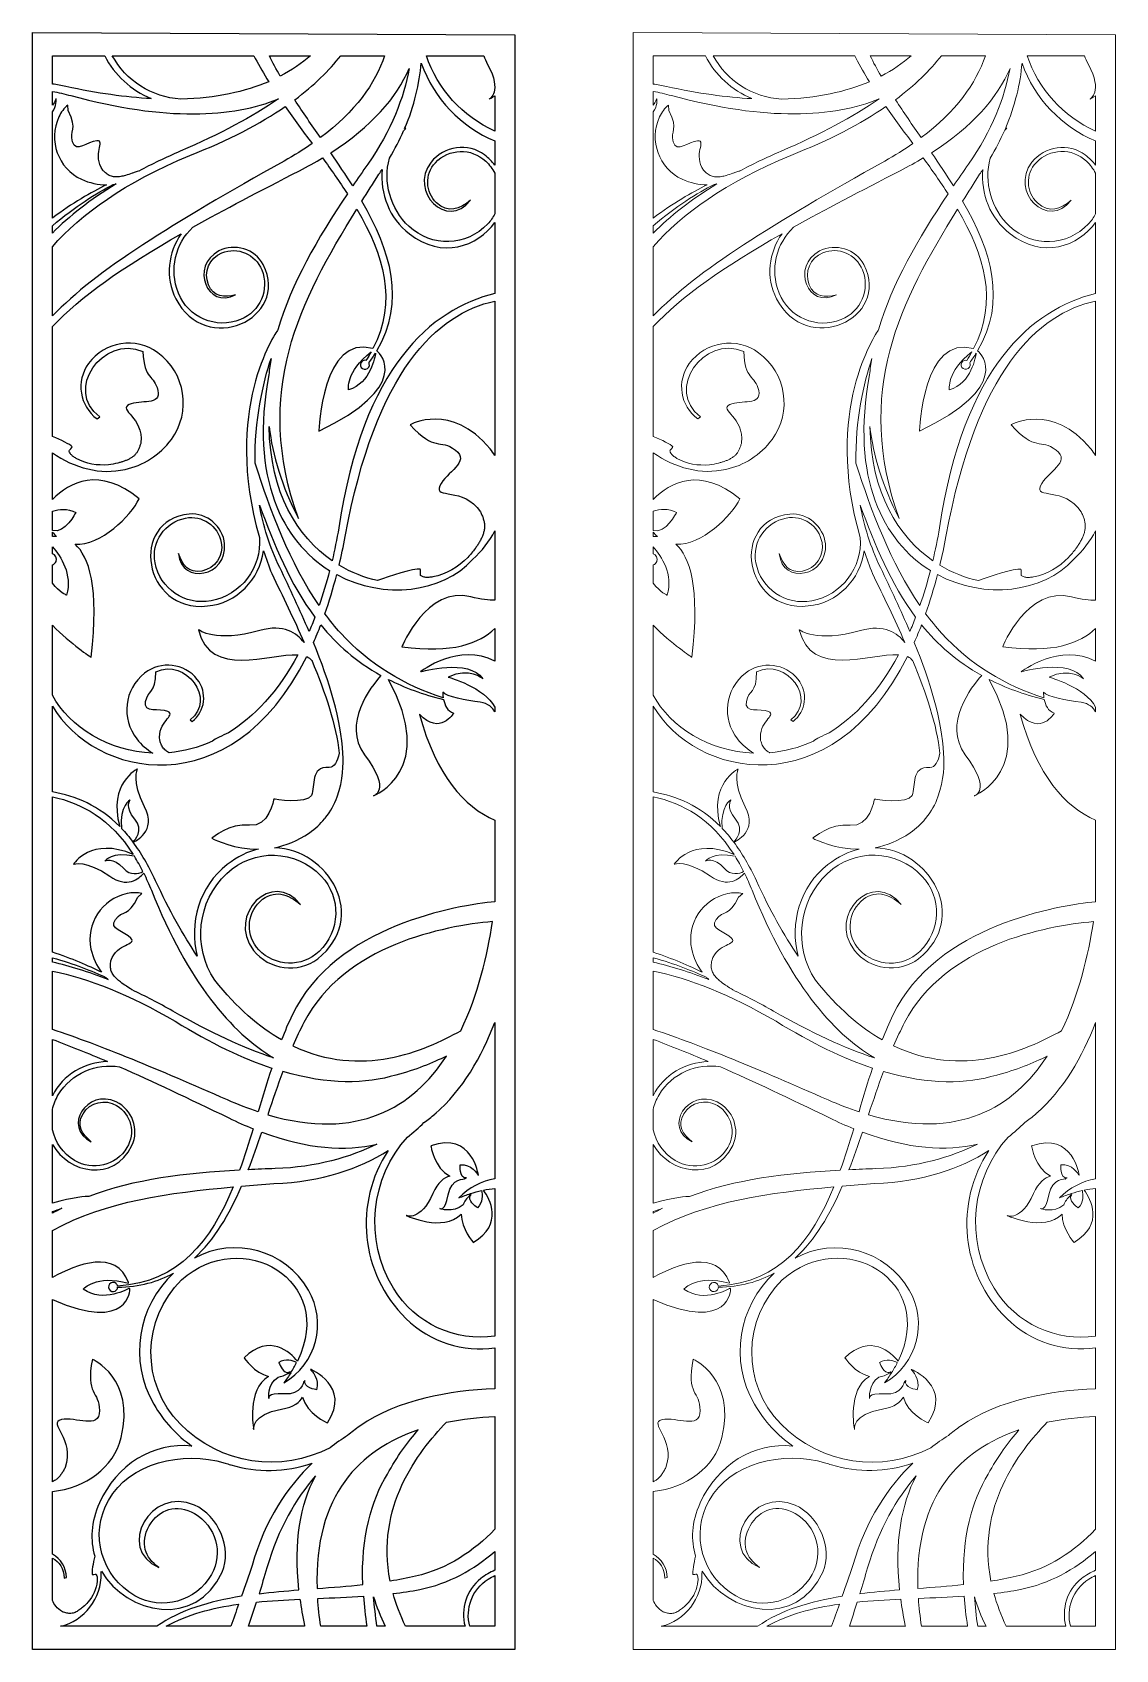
# Model space of a CAD drawing. Header units: centimetres. Extents: x -8.7 to 8, y -13.5 to 11.5.
import ezdxf

# ---------------------------------------------------------------- set-up
doc = ezdxf.new("R2010")
doc.units = ezdxf.units.CM
doc.header["$MEASUREMENT"] = 0
doc.layers.add('layer 1', color=7, linetype='Continuous')

msp = doc.modelspace()

# ---------------------------------------------------------------- linework, layer by layer
at = {"layer": 'layer 1', "color": 177}
for points, knots in [([(-8.72004, 11.48936), (-8.72004, 11.48936), (-8.72004, -13.54987), (-8.72004, -13.54987), (-8.72004, -13.54987), (-8.72004, -13.54987), (-1.25294, -13.54987), (-1.25294, -13.54987), (-1.25294, -13.54987), (-1.25294, -13.54987), (-1.25294, 11.45132), (-1.25294, 11.45132), (-1.25294, 11.45132), (-1.25294, 11.45132), (-8.72004, 11.48936), (-8.72004, 11.48936)], [0, 0, 0, 0, 0.2, 0.2, 0.2, 0.2, 0.4, 0.4, 0.4, 0.4, 0.6, 0.6, 0.6, 0.6, 1, 1, 1, 1]), ([(-8.40891, 11.12816), (-8.40891, 11.12816), (-8.40891, 10.68932), (-8.40891, 10.68932), (-8.40891, 10.68932), (-8.34194, 10.67845), (-8.27325, 10.66563), (-8.20226, 10.65022), (-8.20226, 10.65022), (-7.7119, 10.54378), (-7.27323, 10.48403), (-6.88061, 10.46301), (-6.88061, 10.46301), (-7.19232, 10.59223), (-7.45176, 10.82993), (-7.60062, 11.12816), (-7.60062, 11.12816), (-7.60062, 11.12816), (-8.40891, 11.12816), (-8.40891, 11.12816)], [0, 0, 0, 0, 0.16666667, 0.16666667, 0.16666667, 0.16666667, 0.33333333, 0.33333333, 0.33333333, 0.33333333, 0.5, 0.5, 0.5, 0.5, 0.66666667, 0.66666667, 0.66666667, 0.66666667, 1, 1, 1, 1]), ([(-5.29068, 11.12816), (-5.29068, 11.12816), (-7.48272, 11.12816), (-7.48272, 11.12816), (-7.48272, 11.12816), (-7.27296, 10.74234), (-6.87437, 10.4818), (-6.42411, 10.45605), (-6.42411, 10.45605), (-5.8718, 10.47027), (-5.42478, 10.56992), (-5.06251, 10.72553), (-5.06251, 10.72553), (-5.13763, 10.84586), (-5.20743, 10.9662), (-5.26988, 11.0865), (-5.26988, 11.0865), (-5.27706, 11.10034), (-5.28382, 11.11426), (-5.29068, 11.12816)], [0, 0, 0, 0, 0.16666667, 0.16666667, 0.16666667, 0.16666667, 0.33333333, 0.33333333, 0.33333333, 0.33333333, 0.5, 0.5, 0.5, 0.5, 0.66666667, 0.66666667, 0.66666667, 0.66666667, 1, 1, 1, 1]), ([(-4.41523, 11.12816), (-4.41523, 11.12816), (-5.05247, 11.12816), (-5.05247, 11.12816), (-5.05247, 11.12816), (-5.00103, 11.02259), (-4.94409, 10.91673), (-4.88299, 10.8107), (-4.88299, 10.8107), (-4.70499, 10.90352), (-4.55014, 11.01083), (-4.41523, 11.12816)], [0, 0, 0, 0, 0.25, 0.25, 0.25, 0.25, 0.5, 0.5, 0.5, 0.5, 1, 1, 1, 1]), ([(-3.26861, 11.12816), (-3.26861, 11.12816), (-3.94849, 11.12816), (-3.94849, 11.12816), (-3.94849, 11.12816), (-4.12768, 10.89763), (-4.36078, 10.66872), (-4.65939, 10.44645), (-4.65939, 10.44645), (-4.53325, 10.25124), (-4.39831, 10.05542), (-4.2629, 9.85904), (-4.2629, 9.85904), (-3.72255, 10.26276), (-3.41306, 10.69341), (-3.26861, 11.12816)], [0, 0, 0, 0, 0.2, 0.2, 0.2, 0.2, 0.4, 0.4, 0.4, 0.4, 0.6, 0.6, 0.6, 0.6, 1, 1, 1, 1]), ([(-1.56407, 9.95992), (-1.56407, 9.95992), (-1.56407, 10.509), (-1.56407, 10.509), (-1.56407, 10.509), (-1.61498, 10.47501), (-1.64954, 10.45643), (-1.64954, 10.45643), (-1.64954, 10.45643), (-1.64954, 10.45643), (-1.44281, 10.56979), (-1.67444, 10.99004), (-1.67444, 10.99004), (-1.70219, 11.04041), (-1.72152, 11.08632), (-1.73415, 11.12816), (-1.73415, 11.12816), (-1.73415, 11.12816), (-2.62285, 11.12816), (-2.62285, 11.12816), (-2.62285, 11.12816), (-2.44865, 10.61226), (-2.06522, 10.18556), (-1.56407, 9.95992)], [0, 0, 0, 0, 0.14285714, 0.14285714, 0.14285714, 0.14285714, 0.28571429, 0.28571429, 0.28571429, 0.28571429, 0.42857143, 0.42857143, 0.42857143, 0.42857143, 0.57142857, 0.57142857, 0.57142857, 0.57142857, 0.71428571, 0.71428571, 0.71428571, 0.71428571, 1, 1, 1, 1]), ([(-3.76304, 9.11066), (-3.68674, 9.22281), (-3.60887, 9.33525), (-3.52988, 9.44815), (-3.52988, 9.44815), (-3.16231, 9.97358), (-2.97201, 10.4787), (-2.88719, 10.93211), (-2.88719, 10.93211), (-3.08507, 10.47724), (-3.46578, 10.03247), (-4.10215, 9.6252), (-4.10215, 9.6252), (-3.98513, 9.454), (-3.87029, 9.28244), (-3.76304, 9.11066)], [0, 0, 0, 0, 0.2, 0.2, 0.2, 0.2, 0.4, 0.4, 0.4, 0.4, 0.6, 0.6, 0.6, 0.6, 1, 1, 1, 1]), ([(-1.56407, 8.67813), (-1.56407, 8.67813), (-1.56407, 9.3092), (-1.56407, 9.3092), (-1.56407, 9.3092), (-1.59911, 9.37721), (-1.64611, 9.44049), (-1.70508, 9.49584), (-1.70508, 9.49584), (-1.927, 9.70393), (-2.27551, 9.6927), (-2.48365, 9.47079), (-2.48365, 9.47079), (-2.65011, 9.29347), (-2.64122, 9.01455), (-2.46379, 8.8481), (-2.46379, 8.8481), (-2.28663, 8.68197), (-2.09951, 8.75421), (-1.94212, 8.88903), (-1.94212, 8.88903), (-2.29668, 8.42731), (-2.90447, 9.01556), (-2.54887, 9.47868), (-2.54887, 9.47868), (-2.35532, 9.73071), (-1.97393, 9.78485), (-1.72195, 9.59119), (-1.72195, 9.59119), (-1.65893, 9.54131), (-1.60679, 9.48823), (-1.56407, 9.43306), (-1.56407, 9.43306), (-1.56407, 9.43306), (-1.56407, 9.80737), (-1.56407, 9.80737), (-1.56407, 9.80737), (-2.08571, 10.02813), (-2.5059, 10.46033), (-2.70135, 11.01302), (-2.70135, 11.01302), (-2.72967, 10.69818), (-2.80662, 10.35621), (-2.95915, 9.99979), (-2.95915, 9.99979), (-2.95915, 9.99979), (-2.93908, 10.00429), (-2.93908, 10.00429), (-2.93908, 10.00429), (-2.95122, 9.99135), (-2.96297, 9.97817), (-2.97434, 9.9648), (-2.97434, 9.9648), (-3.03582, 9.82531), (-3.109, 9.68367), (-3.1954, 9.54065), (-3.1954, 9.54065), (-3.29158, 9.17169), (-3.18813, 8.76299), (-2.89045, 8.4838), (-2.89045, 8.4838), (-2.54382, 8.1586), (-1.99929, 8.17587), (-1.67406, 8.52255), (-1.67406, 8.52255), (-1.62929, 8.57028), (-1.59266, 8.62272), (-1.56407, 8.67813)], [0, 0, 0, 0, 0.05555556, 0.05555556, 0.05555556, 0.05555556, 0.11111111, 0.11111111, 0.11111111, 0.11111111, 0.16666667, 0.16666667, 0.16666667, 0.16666667, 0.22222222, 0.22222222, 0.22222222, 0.22222222, 0.27777778, 0.27777778, 0.27777778, 0.27777778, 0.33333333, 0.33333333, 0.33333333, 0.33333333, 0.38888889, 0.38888889, 0.38888889, 0.38888889, 0.44444444, 0.44444444, 0.44444444, 0.44444444, 0.5, 0.5, 0.5, 0.5, 0.55555556, 0.55555556, 0.55555556, 0.55555556, 0.61111111, 0.61111111, 0.61111111, 0.61111111, 0.66666667, 0.66666667, 0.66666667, 0.66666667, 0.72222222, 0.72222222, 0.72222222, 0.72222222, 0.77777778, 0.77777778, 0.77777778, 0.77777778, 0.83333333, 0.83333333, 0.83333333, 0.83333333, 0.88888889, 0.88888889, 0.88888889, 0.88888889, 1, 1, 1, 1]), ([(-8.40891, 10.57438), (-8.40891, 10.57438), (-8.40891, 10.36358), (-8.40891, 10.36358), (-8.40891, 10.36358), (-8.36738, 10.40582), (-8.3551, 10.46232), (-8.3551, 10.46232), (-8.3551, 10.46232), (-8.3551, 10.46232), (-8.35329, 10.4581), (-8.35329, 10.4581), (-8.35329, 10.4581), (-8.35329, 10.4581), (-8.3392, 10.3425), (-8.40891, 10.25666), (-8.40891, 10.25666), (-8.40891, 10.25666), (-8.40891, 8.6145), (-8.40891, 8.6145), (-8.40891, 8.6145), (-8.10495, 8.84344), (-7.80918, 9.01239), (-7.5737, 9.12967), (-7.5737, 9.12967), (-7.70313, 9.12921), (-7.83466, 9.1566), (-7.95972, 9.21497), (-7.95972, 9.21497), (-8.32277, 9.3844), (-8.47975, 9.81603), (-8.31022, 10.17912), (-8.31022, 10.17912), (-8.27634, 10.25172), (-8.22934, 10.31402), (-8.17337, 10.36451), (-8.17337, 10.36451), (-8.17337, 10.36451), (-8.16489, 10.27706), (-8.16489, 10.27706), (-8.16489, 10.27706), (-8.01063, 9.9729), (-8.15111, 9.97431), (-8.09877, 9.79351), (-8.09877, 9.79351), (-8.04603, 9.61064), (-7.86531, 9.80124), (-7.72181, 9.80987), (-7.72181, 9.80987), (-7.57834, 9.81834), (-7.79914, 9.59523), (-7.62887, 9.35338), (-7.62887, 9.35338), (-7.62553, 9.34863), (-7.6201, 9.34454), (-7.61603, 9.34052), (-7.61603, 9.34052), (-7.60716, 9.33165), (-7.59816, 9.32303), (-7.58883, 9.31469), (-7.58883, 9.31469), (-7.5797, 9.30665), (-7.57028, 9.29891), (-7.56025, 9.29202), (-7.56025, 9.29202), (-7.55057, 9.28521), (-7.54039, 9.27907), (-7.52984, 9.27386), (-7.52984, 9.27386), (-7.51933, 9.26867), (-7.50836, 9.26442), (-7.49716, 9.26109), (-7.49716, 9.26109), (-7.48584, 9.25777), (-7.47428, 9.2553), (-7.46256, 9.25372), (-7.46256, 9.25372), (-7.45059, 9.25217), (-7.43857, 9.25139), (-7.42655, 9.25131), (-7.42655, 9.25131), (-7.41412, 9.25126), (-7.40181, 9.25181), (-7.38953, 9.25296), (-7.38953, 9.25296), (-7.37713, 9.25405), (-7.36471, 9.2556), (-7.35235, 9.25759), (-7.35235, 9.25759), (-7.33995, 9.25967), (-7.32762, 9.2621), (-7.3154, 9.2647), (-7.3154, 9.2647), (-7.30316, 9.26739), (-7.29102, 9.27035), (-7.27898, 9.2736), (-7.27898, 9.2736), (-7.24359, 9.28312), (-7.2083, 9.29468), (-7.17459, 9.30886), (-7.17459, 9.30886), (-7.17459, 9.30886), (-7.1692, 9.30924), (-7.1692, 9.30924), (-7.1692, 9.30924), (-7.10893, 9.33242), (-7.07502, 9.34352), (-7.07502, 9.34352), (-7.07502, 9.34352), (-7.07502, 9.34352), (-7.07151, 9.34228), (-7.07151, 9.34228), (-7.07151, 9.34228), (-6.87388, 9.44757), (-6.66074, 9.55029), (-6.43064, 9.64972), (-6.43064, 9.64972), (-5.81197, 9.91424), (-5.31306, 10.18596), (-4.9121, 10.45925), (-4.9121, 10.45925), (-5.61983, 10.17192), (-6.6411, 10.11034), (-8.12426, 10.50911), (-8.12426, 10.50911), (-8.22299, 10.53566), (-8.31766, 10.55714), (-8.40891, 10.57438)], [0, 0, 0, 0, 0.03030303, 0.03030303, 0.03030303, 0.03030303, 0.06060606, 0.06060606, 0.06060606, 0.06060606, 0.09090909, 0.09090909, 0.09090909, 0.09090909, 0.12121212, 0.12121212, 0.12121212, 0.12121212, 0.15151515, 0.15151515, 0.15151515, 0.15151515, 0.18181818, 0.18181818, 0.18181818, 0.18181818, 0.21212121, 0.21212121, 0.21212121, 0.21212121, 0.24242424, 0.24242424, 0.24242424, 0.24242424, 0.27272727, 0.27272727, 0.27272727, 0.27272727, 0.3030303, 0.3030303, 0.3030303, 0.3030303, 0.33333333, 0.33333333, 0.33333333, 0.33333333, 0.36363636, 0.36363636, 0.36363636, 0.36363636, 0.39393939, 0.39393939, 0.39393939, 0.39393939, 0.42424242, 0.42424242, 0.42424242, 0.42424242, 0.45454545, 0.45454545, 0.45454545, 0.45454545, 0.48484848, 0.48484848, 0.48484848, 0.48484848, 0.51515152, 0.51515152, 0.51515152, 0.51515152, 0.54545455, 0.54545455, 0.54545455, 0.54545455, 0.57575758, 0.57575758, 0.57575758, 0.57575758, 0.60606061, 0.60606061, 0.60606061, 0.60606061, 0.63636364, 0.63636364, 0.63636364, 0.63636364, 0.66666667, 0.66666667, 0.66666667, 0.66666667, 0.6969697, 0.6969697, 0.6969697, 0.6969697, 0.72727273, 0.72727273, 0.72727273, 0.72727273, 0.75757576, 0.75757576, 0.75757576, 0.75757576, 0.78787879, 0.78787879, 0.78787879, 0.78787879, 0.81818182, 0.81818182, 0.81818182, 0.81818182, 0.84848485, 0.84848485, 0.84848485, 0.84848485, 0.87878788, 0.87878788, 0.87878788, 0.87878788, 0.90909091, 0.90909091, 0.90909091, 0.90909091, 0.93939394, 0.93939394, 0.93939394, 0.93939394, 1, 1, 1, 1]), ([(-8.40891, 8.17111), (-8.40891, 8.17111), (-8.40891, 7.09871), (-8.40891, 7.09871), (-8.40891, 7.09871), (-7.72793, 7.80895), (-6.55355, 8.52809), (-4.82435, 9.49645), (-4.82435, 9.49645), (-4.66667, 9.58474), (-4.5236, 9.67498), (-4.39149, 9.76657), (-4.39149, 9.76657), (-4.53225, 9.95834), (-4.67349, 10.14966), (-4.80689, 10.34078), (-4.80689, 10.34078), (-5.19344, 10.07482), (-5.67784, 9.81974), (-6.28163, 9.58457), (-6.28163, 9.58457), (-7.28851, 9.164), (-7.972, 8.67431), (-8.40891, 8.17111)], [0, 0, 0, 0, 0.14285714, 0.14285714, 0.14285714, 0.14285714, 0.28571429, 0.28571429, 0.28571429, 0.28571429, 0.42857143, 0.42857143, 0.42857143, 0.42857143, 0.57142857, 0.57142857, 0.57142857, 0.57142857, 0.71428571, 0.71428571, 0.71428571, 0.71428571, 1, 1, 1, 1]), ([(-8.40891, 6.93288), (-8.40891, 6.93288), (-8.40891, 5.23255), (-8.40891, 5.23255), (-8.40891, 5.23255), (-8.27461, 5.1771), (-8.13574, 5.1127), (-8.1037, 5.07202), (-8.1037, 5.07202), (-8.09989, 5.06728), (-8.1532, 5.01503), (-8.15156, 5.0093), (-8.15156, 5.0093), (-8.1497, 5.00294), (-8.14746, 4.99673), (-8.14495, 4.99068), (-8.14495, 4.99068), (-8.13946, 4.97767), (-8.13213, 4.96587), (-8.12317, 4.95515), (-8.12317, 4.95515), (-8.11279, 4.94296), (-8.10044, 4.93234), (-8.08768, 4.92282), (-8.08768, 4.92282), (-8.07342, 4.91218), (-8.05808, 4.90276), (-8.04247, 4.89396), (-8.04247, 4.89396), (-7.89144, 4.80865), (-7.71152, 4.7772), (-7.53962, 4.79552), (-7.53962, 4.79552), (-7.49148, 4.80056), (-7.44318, 4.80965), (-7.39607, 4.82117), (-7.39607, 4.82117), (-7.38004, 4.82508), (-7.36407, 4.82939), (-7.34815, 4.83408), (-7.34815, 4.83408), (-7.33233, 4.83885), (-7.31647, 4.84389), (-7.30078, 4.84938), (-7.30078, 4.84938), (-7.28517, 4.85495), (-7.26978, 4.86109), (-7.2547, 4.86772), (-7.2547, 4.86772), (-7.23973, 4.87422), (-7.22509, 4.88143), (-7.21071, 4.88941), (-7.21071, 4.88941), (-7.19683, 4.89716), (-7.18338, 4.90574), (-7.17048, 4.91517), (-7.17048, 4.91517), (-7.15789, 4.92447), (-7.14605, 4.93471), (-7.13504, 4.94578), (-7.13504, 4.94578), (-7.12419, 4.95677), (-7.11417, 4.96871), (-7.10529, 4.98141), (-7.10529, 4.98141), (-7.09639, 4.99419), (-7.08849, 5.00781), (-7.08159, 5.02188), (-7.08159, 5.02188), (-7.07435, 5.03626), (-7.06836, 5.05124), (-7.06291, 5.06638), (-7.06291, 5.06638), (-7.05741, 5.08201), (-7.05246, 5.09775), (-7.04784, 5.11368), (-7.04784, 5.11368), (-7.04568, 5.12095), (-7.04199, 5.12915), (-7.04113, 5.13679), (-7.04113, 5.13679), (-6.99786, 5.52586), (-7.39617, 5.64383), (-7.22439, 5.72548), (-7.22439, 5.72548), (-7.05244, 5.80696), (-6.72132, 5.70113), (-6.77675, 5.94685), (-6.77675, 5.94685), (-6.83133, 6.1899), (-6.99336, 6.09871), (-7.00838, 6.54979), (-7.00838, 6.54979), (-7.635, 6.81231), (-8.23252, 5.94514), (-7.67713, 5.53873), (-7.67713, 5.53873), (-7.67713, 5.53873), (-7.71745, 5.50367), (-7.71745, 5.50367), (-7.71745, 5.50367), (-7.9914, 5.70402), (-8.05094, 6.08839), (-7.85067, 6.36237), (-7.85067, 6.36237), (-7.60029, 6.70473), (-7.11971, 6.77931), (-6.77736, 6.52889), (-6.77736, 6.52889), (-6.34925, 6.21587), (-6.25613, 5.61519), (-6.56917, 5.18721), (-6.56917, 5.18721), (-6.74978, 4.94026), (-7.00706, 4.78255), (-7.28432, 4.72274), (-7.28432, 4.72274), (-7.66476, 4.63596), (-8.06796, 4.74113), (-8.40891, 4.97884), (-8.40891, 4.97884), (-8.40891, 4.97884), (-8.40891, 4.25914), (-8.40891, 4.25914), (-8.40891, 4.25914), (-8.1477, 4.51863), (-7.68073, 4.77629), (-7.06836, 4.26574), (-7.06836, 4.26574), (-7.19601, 3.99993), (-7.65895, 3.54329), (-8.0585, 3.56477), (-8.0585, 3.56477), (-7.85, 3.37658), (-7.67744, 2.91322), (-7.81242, 1.81541), (-7.81242, 1.81541), (-7.81242, 1.81541), (-8.12464, 2.01992), (-8.40891, 2.30874), (-8.40891, 2.30874), (-8.40891, 2.30874), (-8.40891, 1.22841), (-8.40891, 1.22841), (-8.40891, 1.22841), (-8.14261, 0.72977), (-7.53978, 0.35605), (-6.85492, 0.33045), (-6.85492, 0.33045), (-6.94822, 0.38589), (-7.03307, 0.45911), (-7.10418, 0.54953), (-7.10418, 0.54953), (-7.35185, 0.86444), (-7.29738, 1.32048), (-6.98236, 1.56814), (-6.98236, 1.56814), (-6.73045, 1.76626), (-6.36559, 1.72263), (-6.1675, 1.47071), (-6.1675, 1.47071), (-6.00904, 1.2691), (-6.04386, 0.9773), (-6.24545, 0.81878), (-6.24545, 0.81878), (-6.24545, 0.81878), (-6.27682, 0.84419), (-6.27682, 0.84419), (-6.27682, 0.84419), (-5.86814, 1.16572), (-6.34224, 1.80479), (-6.80848, 1.59003), (-6.80848, 1.59003), (-6.80791, 1.24901), (-6.93267, 1.31359), (-6.96747, 1.12862), (-6.96747, 1.12862), (-7.00284, 0.94161), (-6.7556, 1.03026), (-6.62361, 0.97327), (-6.62361, 0.97327), (-6.49174, 0.91615), (-6.78941, 0.81655), (-6.74646, 0.52391), (-6.74646, 0.52391), (-6.74561, 0.51816), (-6.74261, 0.51206), (-6.74079, 0.50664), (-6.74079, 0.50664), (-6.73688, 0.49473), (-6.73273, 0.48298), (-6.72816, 0.47132), (-6.72816, 0.47132), (-6.72364, 0.46003), (-6.71872, 0.44887), (-6.71288, 0.4382), (-6.71288, 0.4382), (-6.7073, 0.42775), (-6.70097, 0.41769), (-6.69392, 0.40827), (-6.69392, 0.40827), (-6.68687, 0.39891), (-6.679, 0.39017), (-6.6705, 0.38215), (-6.6705, 0.38215), (-6.6619, 0.37408), (-6.65269, 0.36667), (-6.64294, 0.35997), (-6.64294, 0.35997), (-6.63296, 0.35319), (-6.62257, 0.34706), (-6.61189, 0.34158), (-6.61189, 0.34158), (-6.60877, 0.33999), (-6.60565, 0.33844), (-6.60251, 0.33694), (-6.60251, 0.33694), (-6.38106, 0.35656), (-6.15457, 0.41347), (-5.93098, 0.515), (-5.93098, 0.515), (-5.89079, 0.55049), (-5.78265, 0.60289), (-5.68579, 0.64593), (-5.68579, 0.64593), (-5.29401, 0.88639), (-4.9208, 1.27536), (-4.61149, 1.85319), (-4.61149, 1.85319), (-5.05855, 1.87495), (-5.96971, 1.48283), (-6.1478, 2.23993), (-6.1478, 2.23993), (-6.1478, 2.23993), (-5.8851, 2.03176), (-5.20144, 2.22767), (-5.20144, 2.22767), (-4.83217, 2.33347), (-4.62691, 2.19247), (-4.51614, 2.04044), (-4.51614, 2.04044), (-4.51614, 2.04044), (-4.5143, 2.04414), (-4.5143, 2.04414), (-4.5143, 2.04414), (-4.67129, 2.39906), (-4.84566, 2.75879), (-5.01537, 3.10945), (-5.01537, 3.10945), (-5.06284, 3.22951), (-5.10507, 3.34698), (-5.14273, 3.46201), (-5.14273, 3.46201), (-5.20405, 3.02173), (-5.55508, 2.649), (-6.01049, 2.60812), (-6.01049, 2.60812), (-7.01093, 2.50492), (-7.23018, 3.93287), (-6.2936, 4.03076), (-6.2936, 4.03076), (-6.02142, 4.05528), (-5.76944, 3.84026), (-5.74502, 3.5681), (-5.74502, 3.5681), (-5.70019, 3.06802), (-6.4125, 2.9209), (-6.45722, 3.41949), (-6.45722, 3.41949), (-6.40505, 3.2491), (-6.30247, 3.11044), (-6.09731, 3.14945), (-6.09731, 3.14945), (-5.89178, 3.18856), (-5.75684, 3.38698), (-5.79601, 3.59243), (-5.79601, 3.59243), (-5.84491, 3.84944), (-6.09278, 4.01815), (-6.34978, 3.96929), (-6.34978, 3.96929), (-6.67099, 3.90808), (-6.8818, 3.59818), (-6.82069, 3.2769), (-6.82069, 3.2769), (-6.74426, 2.87535), (-6.35684, 2.61195), (-5.95534, 2.68837), (-5.95534, 2.68837), (-5.48791, 2.77728), (-5.17014, 3.20355), (-5.2059, 3.66705), (-5.2059, 3.66705), (-5.7745, 5.64179), (-4.96472, 6.82278), (-4.92128, 6.88414), (-4.92128, 6.88414), (-4.71076, 7.60445), (-4.31246, 8.29223), (-3.84533, 8.98882), (-3.84533, 8.98882), (-3.96527, 9.17492), (-4.09593, 9.3604), (-4.22999, 9.54541), (-4.22999, 9.54541), (-4.34192, 9.47823), (-4.46042, 9.41207), (-4.58719, 9.34721), (-4.58719, 9.34721), (-5.20477, 9.03124), (-5.75317, 8.74322), (-6.23562, 8.47296), (-6.23562, 8.47296), (-6.50535, 8.21977), (-6.60713, 7.81776), (-6.46104, 7.45374), (-6.46104, 7.45374), (-6.30887, 7.07441), (-5.87812, 6.89022), (-5.49875, 7.04242), (-5.49875, 7.04242), (-5.19524, 7.16423), (-5.04797, 7.50889), (-5.16965, 7.8124), (-5.16965, 7.8124), (-5.26711, 8.05518), (-5.54287, 8.17292), (-5.78566, 8.07548), (-5.78566, 8.07548), (-5.9798, 7.99767), (-6.07411, 7.77702), (-5.99621, 7.58286), (-5.99621, 7.58286), (-5.91841, 7.38904), (-5.74632, 7.37745), (-5.57469, 7.42541), (-5.57469, 7.42541), (-6.01869, 7.19417), (-6.27896, 7.87336), (-5.83365, 8.10531), (-5.83365, 8.10531), (-5.59129, 8.23152), (-5.27433, 8.13529), (-5.14819, 7.89287), (-5.14819, 7.89287), (-4.72551, 7.05137), (-6.04624, 6.46589), (-6.49889, 7.36402), (-6.49889, 7.36402), (-6.67017, 7.69293), (-6.62057, 8.08175), (-6.41557, 8.37119), (-6.41557, 8.37119), (-7.32052, 7.85451), (-7.97761, 7.40002), (-8.40891, 6.93288)], [0, 0, 0, 0, 0.01111111, 0.01111111, 0.01111111, 0.01111111, 0.02222222, 0.02222222, 0.02222222, 0.02222222, 0.03333333, 0.03333333, 0.03333333, 0.03333333, 0.04444444, 0.04444444, 0.04444444, 0.04444444, 0.05555556, 0.05555556, 0.05555556, 0.05555556, 0.06666667, 0.06666667, 0.06666667, 0.06666667, 0.07777778, 0.07777778, 0.07777778, 0.07777778, 0.08888889, 0.08888889, 0.08888889, 0.08888889, 0.1, 0.1, 0.1, 0.1, 0.11111111, 0.11111111, 0.11111111, 0.11111111, 0.12222222, 0.12222222, 0.12222222, 0.12222222, 0.13333333, 0.13333333, 0.13333333, 0.13333333, 0.14444444, 0.14444444, 0.14444444, 0.14444444, 0.15555556, 0.15555556, 0.15555556, 0.15555556, 0.16666667, 0.16666667, 0.16666667, 0.16666667, 0.17777778, 0.17777778, 0.17777778, 0.17777778, 0.18888889, 0.18888889, 0.18888889, 0.18888889, 0.2, 0.2, 0.2, 0.2, 0.21111111, 0.21111111, 0.21111111, 0.21111111, 0.22222222, 0.22222222, 0.22222222, 0.22222222, 0.23333333, 0.23333333, 0.23333333, 0.23333333, 0.24444444, 0.24444444, 0.24444444, 0.24444444, 0.25555556, 0.25555556, 0.25555556, 0.25555556, 0.26666667, 0.26666667, 0.26666667, 0.26666667, 0.27777778, 0.27777778, 0.27777778, 0.27777778, 0.28888889, 0.28888889, 0.28888889, 0.28888889, 0.3, 0.3, 0.3, 0.3, 0.31111111, 0.31111111, 0.31111111, 0.31111111, 0.32222222, 0.32222222, 0.32222222, 0.32222222, 0.33333333, 0.33333333, 0.33333333, 0.33333333, 0.34444444, 0.34444444, 0.34444444, 0.34444444, 0.35555556, 0.35555556, 0.35555556, 0.35555556, 0.36666667, 0.36666667, 0.36666667, 0.36666667, 0.37777778, 0.37777778, 0.37777778, 0.37777778, 0.38888889, 0.38888889, 0.38888889, 0.38888889, 0.4, 0.4, 0.4, 0.4, 0.41111111, 0.41111111, 0.41111111, 0.41111111, 0.42222222, 0.42222222, 0.42222222, 0.42222222, 0.43333333, 0.43333333, 0.43333333, 0.43333333, 0.44444444, 0.44444444, 0.44444444, 0.44444444, 0.45555556, 0.45555556, 0.45555556, 0.45555556, 0.46666667, 0.46666667, 0.46666667, 0.46666667, 0.47777778, 0.47777778, 0.47777778, 0.47777778, 0.48888889, 0.48888889, 0.48888889, 0.48888889, 0.5, 0.5, 0.5, 0.5, 0.51111111, 0.51111111, 0.51111111, 0.51111111, 0.52222222, 0.52222222, 0.52222222, 0.52222222, 0.53333333, 0.53333333, 0.53333333, 0.53333333, 0.54444444, 0.54444444, 0.54444444, 0.54444444, 0.55555556, 0.55555556, 0.55555556, 0.55555556, 0.56666667, 0.56666667, 0.56666667, 0.56666667, 0.57777778, 0.57777778, 0.57777778, 0.57777778, 0.58888889, 0.58888889, 0.58888889, 0.58888889, 0.6, 0.6, 0.6, 0.6, 0.61111111, 0.61111111, 0.61111111, 0.61111111, 0.62222222, 0.62222222, 0.62222222, 0.62222222, 0.63333333, 0.63333333, 0.63333333, 0.63333333, 0.64444444, 0.64444444, 0.64444444, 0.64444444, 0.65555556, 0.65555556, 0.65555556, 0.65555556, 0.66666667, 0.66666667, 0.66666667, 0.66666667, 0.67777778, 0.67777778, 0.67777778, 0.67777778, 0.68888889, 0.68888889, 0.68888889, 0.68888889, 0.7, 0.7, 0.7, 0.7, 0.71111111, 0.71111111, 0.71111111, 0.71111111, 0.72222222, 0.72222222, 0.72222222, 0.72222222, 0.73333333, 0.73333333, 0.73333333, 0.73333333, 0.74444444, 0.74444444, 0.74444444, 0.74444444, 0.75555556, 0.75555556, 0.75555556, 0.75555556, 0.76666667, 0.76666667, 0.76666667, 0.76666667, 0.77777778, 0.77777778, 0.77777778, 0.77777778, 0.78888889, 0.78888889, 0.78888889, 0.78888889, 0.8, 0.8, 0.8, 0.8, 0.81111111, 0.81111111, 0.81111111, 0.81111111, 0.82222222, 0.82222222, 0.82222222, 0.82222222, 0.83333333, 0.83333333, 0.83333333, 0.83333333, 0.84444444, 0.84444444, 0.84444444, 0.84444444, 0.85555556, 0.85555556, 0.85555556, 0.85555556, 0.86666667, 0.86666667, 0.86666667, 0.86666667, 0.87777778, 0.87777778, 0.87777778, 0.87777778, 0.88888889, 0.88888889, 0.88888889, 0.88888889, 0.9, 0.9, 0.9, 0.9, 0.91111111, 0.91111111, 0.91111111, 0.91111111, 0.92222222, 0.92222222, 0.92222222, 0.92222222, 0.93333333, 0.93333333, 0.93333333, 0.93333333, 0.94444444, 0.94444444, 0.94444444, 0.94444444, 0.95555556, 0.95555556, 0.95555556, 0.95555556, 0.96666667, 0.96666667, 0.96666667, 0.96666667, 0.97777778, 0.97777778, 0.97777778, 0.97777778, 1, 1, 1, 1]), ([(-1.56407, 7.44676), (-1.56407, 7.44676), (-1.56407, 8.54626), (-1.56407, 8.54626), (-1.56407, 8.54626), (-1.82615, 8.17336), (-2.38416, 7.97429), (-2.8863, 8.37065), (-2.8863, 8.37065), (-3.19818, 8.61018), (-3.3409, 8.99237), (-3.3075, 9.36554), (-3.3075, 9.36554), (-3.32399, 9.34115), (-3.34084, 9.31676), (-3.35814, 9.29232), (-3.35814, 9.29232), (-3.44636, 9.15232), (-3.53443, 9.01338), (-3.62124, 8.87499), (-3.62124, 8.87499), (-3.1767, 8.10421), (-2.935, 7.32958), (-3.38849, 6.56), (-3.38849, 6.56), (-3.32204, 6.49951), (-2.85165, 6.00701), (-4.28689, 5.31557), (-4.28689, 5.31557), (-4.28689, 5.31557), (-4.23586, 6.82445), (-3.45063, 6.59284), (-3.45063, 6.59284), (-3.06837, 7.32843), (-3.28429, 8.04473), (-3.69869, 8.75106), (-3.69869, 8.75106), (-4.5881, 7.32158), (-5.30535, 5.93045), (-4.60363, 3.96221), (-4.60363, 3.96221), (-4.85963, 4.46321), (-5.00296, 4.936), (-5.05666, 5.38865), (-5.05666, 5.38865), (-5.03923, 4.35929), (-4.62108, 3.68164), (-4.08183, 3.30896), (-4.08183, 3.30896), (-4.04348, 3.47151), (-4.00826, 3.64124), (-3.97709, 3.8197), (-3.97709, 3.8197), (-3.60301, 6.3174), (-2.54744, 7.20122), (-1.56407, 7.44676)], [0, 0, 0, 0, 0.06666667, 0.06666667, 0.06666667, 0.06666667, 0.13333333, 0.13333333, 0.13333333, 0.13333333, 0.2, 0.2, 0.2, 0.2, 0.26666667, 0.26666667, 0.26666667, 0.26666667, 0.33333333, 0.33333333, 0.33333333, 0.33333333, 0.4, 0.4, 0.4, 0.4, 0.46666667, 0.46666667, 0.46666667, 0.46666667, 0.53333333, 0.53333333, 0.53333333, 0.53333333, 0.6, 0.6, 0.6, 0.6, 0.66666667, 0.66666667, 0.66666667, 0.66666667, 0.73333333, 0.73333333, 0.73333333, 0.73333333, 0.8, 0.8, 0.8, 0.8, 0.86666667, 0.86666667, 0.86666667, 0.86666667, 1, 1, 1, 1]), ([(-8.40891, 8.49359), (-8.40891, 8.49359), (-8.40891, 8.3817), (-8.40891, 8.3817), (-8.40891, 8.3817), (-8.15094, 8.64213), (-7.82568, 8.89823), (-7.42251, 9.14293), (-7.42251, 9.14293), (-7.43767, 9.14031), (-7.4529, 9.13807), (-7.46821, 9.13622), (-7.46821, 9.13622), (-7.72329, 9.00116), (-8.06437, 8.79165), (-8.40891, 8.49359)], [0, 0, 0, 0, 0.2, 0.2, 0.2, 0.2, 0.4, 0.4, 0.4, 0.4, 0.6, 0.6, 0.6, 0.6, 1, 1, 1, 1]), ([(-1.56407, 4.93856), (-1.56407, 4.93856), (-1.56407, 7.32938), (-1.56407, 7.32938), (-1.56407, 7.32938), (-2.45532, 7.13356), (-3.40717, 6.25764), (-3.87856, 3.68596), (-3.87856, 3.68596), (-3.90761, 3.53085), (-3.93965, 3.38255), (-3.97381, 3.23932), (-3.97381, 3.23932), (-3.78317, 3.12481), (-3.5804, 3.04601), (-3.37684, 3.00114), (-3.37684, 3.00114), (-3.19857, 3.065), (-2.81483, 3.196), (-2.71855, 3.17634), (-2.71855, 3.17634), (-2.71137, 3.17487), (-2.72001, 3.08489), (-2.71384, 3.08085), (-2.71384, 3.08085), (-2.70714, 3.07647), (-2.7003, 3.0724), (-2.69309, 3.06879), (-2.69309, 3.06879), (-2.67814, 3.06105), (-2.66196, 3.05578), (-2.64514, 3.05297), (-2.64514, 3.05297), (-2.62613, 3.04971), (-2.60668, 3.04948), (-2.58726, 3.05072), (-2.58726, 3.05072), (-2.56573, 3.05213), (-2.54405, 3.05524), (-2.52297, 3.05937), (-2.52297, 3.05937), (-2.31623, 3.09851), (-2.12545, 3.20994), (-1.98054, 3.36119), (-1.98054, 3.36119), (-1.93992, 3.40358), (-1.9023, 3.44958), (-1.86786, 3.49715), (-1.86786, 3.49715), (-1.85612, 3.51335), (-1.84467, 3.52976), (-1.83366, 3.54651), (-1.83366, 3.54651), (-1.82257, 3.56327), (-1.81181, 3.58034), (-1.80183, 3.59773), (-1.80183, 3.59773), (-1.79178, 3.61513), (-1.78209, 3.63267), (-1.77332, 3.65071), (-1.77332, 3.65071), (-1.76453, 3.66843), (-1.75666, 3.68654), (-1.74968, 3.70505), (-1.74968, 3.70505), (-1.74285, 3.72308), (-1.73712, 3.7416), (-1.73265, 3.76045), (-1.73265, 3.76045), (-1.7283, 3.77892), (-1.72525, 3.79756), (-1.72373, 3.81637), (-1.72373, 3.81637), (-1.72236, 3.83515), (-1.72229, 3.85387), (-1.72406, 3.87261), (-1.72406, 3.87261), (-1.7257, 3.89151), (-1.72899, 3.91018), (-1.73363, 3.92864), (-1.73363, 3.92864), (-1.73825, 3.94757), (-1.74446, 3.96621), (-1.75128, 3.98449), (-1.75128, 3.98449), (-1.75819, 4.00321), (-1.76612, 4.0216), (-1.77412, 4.03996), (-1.77412, 4.03996), (-1.77786, 4.04838), (-1.78091, 4.05887), (-1.78612, 4.06655), (-1.78612, 4.06655), (-2.0501, 4.46039), (-2.51079, 4.25839), (-2.41558, 4.46821), (-2.41558, 4.46821), (-2.32036, 4.67792), (-1.93127, 4.83868), (-2.17446, 5.0228), (-2.17446, 5.0228), (-2.41758, 5.20697), (-2.49531, 4.98929), (-2.87204, 5.41321), (-2.87204, 5.41321), (-2.87204, 5.41321), (-2.23806, 5.77112), (-1.6369, 5.03987), (-1.6369, 5.03987), (-1.61015, 5.00732), (-1.58595, 4.97347), (-1.56407, 4.93856)], [0, 0, 0, 0, 0.03448276, 0.03448276, 0.03448276, 0.03448276, 0.06896552, 0.06896552, 0.06896552, 0.06896552, 0.10344828, 0.10344828, 0.10344828, 0.10344828, 0.13793103, 0.13793103, 0.13793103, 0.13793103, 0.17241379, 0.17241379, 0.17241379, 0.17241379, 0.20689655, 0.20689655, 0.20689655, 0.20689655, 0.24137931, 0.24137931, 0.24137931, 0.24137931, 0.27586207, 0.27586207, 0.27586207, 0.27586207, 0.31034483, 0.31034483, 0.31034483, 0.31034483, 0.34482759, 0.34482759, 0.34482759, 0.34482759, 0.37931034, 0.37931034, 0.37931034, 0.37931034, 0.4137931, 0.4137931, 0.4137931, 0.4137931, 0.44827586, 0.44827586, 0.44827586, 0.44827586, 0.48275862, 0.48275862, 0.48275862, 0.48275862, 0.51724138, 0.51724138, 0.51724138, 0.51724138, 0.55172414, 0.55172414, 0.55172414, 0.55172414, 0.5862069, 0.5862069, 0.5862069, 0.5862069, 0.62068966, 0.62068966, 0.62068966, 0.62068966, 0.65517241, 0.65517241, 0.65517241, 0.65517241, 0.68965517, 0.68965517, 0.68965517, 0.68965517, 0.72413793, 0.72413793, 0.72413793, 0.72413793, 0.75862069, 0.75862069, 0.75862069, 0.75862069, 0.79310345, 0.79310345, 0.79310345, 0.79310345, 0.82758621, 0.82758621, 0.82758621, 0.82758621, 0.86206897, 0.86206897, 0.86206897, 0.86206897, 0.89655172, 0.89655172, 0.89655172, 0.89655172, 0.93103448, 0.93103448, 0.93103448, 0.93103448, 1, 1, 1, 1]), ([(-3.59036, 6.41123), (-3.57902, 6.41385), (-3.56772, 6.41354), (-3.55718, 6.41085), (-3.55718, 6.41085), (-3.52796, 6.45562), (-3.5011, 6.50032), (-3.47635, 6.54495), (-3.47635, 6.54495), (-3.87521, 6.23246), (-3.82699, 5.95399), (-3.82699, 5.95399), (-3.82699, 5.95399), (-3.48141, 6.05791), (-3.41705, 6.47088), (-3.41015, 6.52404), (-3.41015, 6.52404), (-3.44102, 6.47406), (-3.47475, 6.42408), (-3.51163, 6.37416), (-3.51163, 6.37416), (-3.50917, 6.36925), (-3.50722, 6.36401), (-3.50591, 6.35843), (-3.50591, 6.35843), (-3.49696, 6.32038), (-3.52037, 6.28243), (-3.55829, 6.27361), (-3.55829, 6.27361), (-3.59587, 6.26473), (-3.63381, 6.28846), (-3.64256, 6.32645), (-3.64256, 6.32645), (-3.65151, 6.36443), (-3.62809, 6.40243), (-3.59036, 6.41123)], [0, 0, 0, 0, 0.1, 0.1, 0.1, 0.1, 0.2, 0.2, 0.2, 0.2, 0.3, 0.3, 0.3, 0.3, 0.4, 0.4, 0.4, 0.4, 0.5, 0.5, 0.5, 0.5, 0.6, 0.6, 0.6, 0.6, 0.7, 0.7, 0.7, 0.7, 0.8, 0.8, 0.8, 0.8, 1, 1, 1, 1]), ([(-5.27162, 4.817), (-5.03483, 4.08031), (-4.73495, 3.27463), (-4.28196, 2.6142), (-4.28196, 2.6142), (-4.22317, 2.78385), (-4.16875, 2.96454), (-4.11935, 3.1568), (-4.11935, 3.1568), (-4.84144, 3.6054), (-5.36165, 4.57744), (-5.06109, 6.18833), (-5.06109, 6.18833), (-5.05199, 6.27357), (-5.04002, 6.35819), (-5.02518, 6.44229), (-5.02518, 6.44229), (-5.14707, 6.06768), (-5.28711, 5.48499), (-5.27162, 4.817)], [0, 0, 0, 0, 0.16666667, 0.16666667, 0.16666667, 0.16666667, 0.33333333, 0.33333333, 0.33333333, 0.33333333, 0.5, 0.5, 0.5, 0.5, 0.66666667, 0.66666667, 0.66666667, 0.66666667, 1, 1, 1, 1]), ([(-8.40891, 4.07559), (-8.40891, 4.07559), (-8.40891, 3.77513), (-8.40891, 3.77513), (-8.40891, 3.77513), (-8.21584, 3.71975), (-8.04805, 4.05617), (-8.04805, 4.05617), (-8.04805, 4.05617), (-8.17474, 4.12311), (-8.3048, 4.10987), (-8.40891, 4.07559)], [0, 0, 0, 0, 0.25, 0.25, 0.25, 0.25, 0.5, 0.5, 0.5, 0.5, 1, 1, 1, 1]), ([(-4.3476, 2.43397), (-4.7335, 2.9507), (-4.97702, 3.55747), (-5.20644, 4.1709), (-5.20644, 4.1709), (-5.14855, 3.85359), (-5.04873, 3.52683), (-4.89129, 3.2016), (-4.89129, 3.2016), (-4.7348, 2.87828), (-4.57853, 2.54423), (-4.43825, 2.21139), (-4.43825, 2.21139), (-4.40713, 2.28322), (-4.3769, 2.35738), (-4.3476, 2.43397)], [0, 0, 0, 0, 0.2, 0.2, 0.2, 0.2, 0.4, 0.4, 0.4, 0.4, 0.6, 0.6, 0.6, 0.6, 1, 1, 1, 1]), ([(-1.56407, 0.97123), (-1.56407, 0.97123), (-1.56407, 1.04107), (-1.56407, 1.04107), (-1.56407, 1.04107), (-1.71585, 1.34917), (-2.28397, 1.50648), (-2.28397, 1.50648), (-2.28397, 1.50648), (-1.95795, 1.66598), (-1.7515, 1.48216), (-1.7515, 1.48216), (-1.7515, 1.48216), (-1.95955, 1.80035), (-2.70671, 1.59266), (-2.70671, 1.59266), (-2.70671, 1.59266), (-2.70671, 1.59266), (-2.71613, 1.58925), (-2.71613, 1.58925), (-2.71613, 1.58925), (-2.71613, 1.58925), (-2.10827, 2.0546), (-1.56407, 1.75177), (-1.56407, 1.75177), (-1.56407, 1.75177), (-1.56407, 2.25775), (-1.56407, 2.25775), (-1.56407, 2.25775), (-1.79363, 2.03607), (-2.21751, 1.86452), (-3.00022, 1.97841), (-3.00022, 1.97841), (-3.00022, 1.97841), (-2.62075, 2.92162), (-1.93368, 2.7503), (-1.93368, 2.7503), (-1.77418, 2.71053), (-1.65427, 2.69549), (-1.56407, 2.6958), (-1.56407, 2.6958), (-1.56407, 2.6958), (-1.56407, 3.77122), (-1.56407, 3.77122), (-1.56407, 3.77122), (-1.64713, 3.6095), (-1.76235, 3.4577), (-1.9067, 3.32771), (-1.9067, 3.32771), (-2.37509, 2.81563), (-3.27668, 2.70039), (-4.01028, 3.09344), (-4.01028, 3.09344), (-4.06565, 2.87831), (-4.12673, 2.67696), (-4.19279, 2.48881), (-4.19279, 2.48881), (-4.11557, 2.38419), (-4.03412, 2.28384), (-3.94805, 2.18863), (-3.94805, 2.18863), (-3.51524, 1.70989), (-2.95119, 1.3718), (-2.36172, 1.18502), (-2.36172, 1.18502), (-2.37001, 1.23665), (-2.36918, 1.2759), (-2.36918, 1.2759), (-2.36918, 1.2759), (-2.31019, 1.20307), (-2.01198, 1.14625), (-1.78786, 1.11735), (-1.78786, 1.11735), (-1.66556, 1.1016), (-1.59917, 1.03161), (-1.56407, 0.97123)], [0, 0, 0, 0, 0.05, 0.05, 0.05, 0.05, 0.1, 0.1, 0.1, 0.1, 0.15, 0.15, 0.15, 0.15, 0.2, 0.2, 0.2, 0.2, 0.25, 0.25, 0.25, 0.25, 0.3, 0.3, 0.3, 0.3, 0.35, 0.35, 0.35, 0.35, 0.4, 0.4, 0.4, 0.4, 0.45, 0.45, 0.45, 0.45, 0.5, 0.5, 0.5, 0.5, 0.55, 0.55, 0.55, 0.55, 0.6, 0.6, 0.6, 0.6, 0.65, 0.65, 0.65, 0.65, 0.7, 0.7, 0.7, 0.7, 0.75, 0.75, 0.75, 0.75, 0.8, 0.8, 0.8, 0.8, 0.85, 0.85, 0.85, 0.85, 0.9, 0.9, 0.9, 0.9, 1, 1, 1, 1]), ([(-8.40891, 3.75334), (-8.40891, 3.75334), (-8.40891, 3.68432), (-8.40891, 3.68432), (-8.40891, 3.68432), (-8.38918, 3.68576), (-8.3675, 3.68618), (-8.3444, 3.68489), (-8.3444, 3.68489), (-8.36663, 3.70494), (-8.38817, 3.72766), (-8.40891, 3.75334)], [0, 0, 0, 0, 0.25, 0.25, 0.25, 0.25, 0.5, 0.5, 0.5, 0.5, 1, 1, 1, 1]), ([(-8.40891, 3.52496), (-8.40891, 3.52496), (-8.40891, 3.41658), (-8.40891, 3.41658), (-8.40891, 3.41658), (-8.36094, 3.39936), (-8.33567, 3.34674), (-8.35276, 3.2989), (-8.35276, 3.2989), (-8.36246, 3.27174), (-8.38362, 3.25201), (-8.40891, 3.2431), (-8.40891, 3.2431), (-8.40891, 3.2431), (-8.40891, 2.96203), (-8.40891, 2.96203), (-8.40891, 2.96203), (-8.29982, 2.81674), (-8.19081, 2.77552), (-8.19081, 2.77552), (-8.19081, 2.77552), (-8.09817, 3.09826), (-8.27752, 3.37505), (-8.40891, 3.52496)], [0, 0, 0, 0, 0.14285714, 0.14285714, 0.14285714, 0.14285714, 0.28571429, 0.28571429, 0.28571429, 0.28571429, 0.42857143, 0.42857143, 0.42857143, 0.42857143, 0.57142857, 0.57142857, 0.57142857, 0.57142857, 0.71428571, 0.71428571, 0.71428571, 0.71428571, 1, 1, 1, 1]), ([(-1.56407, -1.96982), (-1.56407, -1.96982), (-1.56407, -0.70735), (-1.56407, -0.70735), (-1.56407, -0.70735), (-2.03617, -0.50061), (-2.46836, -0.02275), (-2.72979, 0.92877), (-2.72979, 0.92877), (-2.72979, 0.92877), (-2.72785, 0.9353), (-2.72785, 0.9353), (-2.72785, 0.9353), (-2.41348, 0.5919), (-2.20207, 0.94876), (-2.20207, 0.94876), (-2.20207, 0.94876), (-2.29931, 0.97802), (-2.34005, 1.07794), (-2.35707, 1.15973), (-2.35707, 1.15973), (-2.67888, 1.23955), (-2.96106, 1.34477), (-3.20992, 1.47131), (-3.20992, 1.47131), (-2.43587, 0.0658), (-3.44088, -0.33084), (-3.44088, -0.33084), (-3.44088, -0.33084), (-3.44088, -0.33084), (-3.15774, -0.26376), (-3.57956, 0.30518), (-3.57956, 0.30518), (-3.93246, 0.78116), (-3.48207, 1.35741), (-3.3256, 1.53289), (-3.3256, 1.53289), (-3.70944, 1.74711), (-4.01033, 2.01436), (-4.25606, 2.31656), (-4.25606, 2.31656), (-4.29237, 2.222), (-4.33, 2.13104), (-4.36888, 2.04356), (-4.36888, 2.04356), (-4.12271, 1.43546), (-3.93925, 0.83812), (-3.91591, 0.32459), (-3.91591, 0.32459), (-3.90383, 0.16259), (-3.90772, -0.09128), (-4.00273, -0.34576), (-4.00273, -0.34576), (-4.04547, -0.46307), (-4.10474, -0.57089), (-4.18241, -0.66775), (-4.18241, -0.66775), (-4.18472, -0.67069), (-4.18696, -0.67365), (-4.18932, -0.67657), (-4.18932, -0.67657), (-4.19227, -0.68025), (-4.19532, -0.68386), (-4.19837, -0.68749), (-4.19837, -0.68749), (-4.26202, -0.76468), (-4.33907, -0.83748), (-4.43236, -0.90263), (-4.43236, -0.90263), (-4.6162, -1.03098), (-4.80036, -1.10113), (-4.97388, -1.13396), (-4.97388, -1.13396), (-4.13594, -1.15631), (-3.50325, -2.21623), (-4.30384, -2.85464), (-4.30384, -2.85464), (-4.60518, -3.08797), (-5.06279, -3.02471), (-5.29599, -2.72331), (-5.29599, -2.72331), (-5.72444, -2.16949), (-4.99814, -1.46139), (-4.57093, -2.01356), (-4.57093, -2.01356), (-4.76027, -1.85257), (-4.98498, -1.76675), (-5.1967, -1.96675), (-5.1967, -1.96675), (-5.40875, -2.16713), (-5.4182, -2.50164), (-5.21781, -2.71357), (-5.21781, -2.71357), (-4.96724, -2.97878), (-4.54925, -2.99074), (-4.28403, -2.74021), (-4.28403, -2.74021), (-3.95266, -2.42693), (-3.93786, -1.90442), (-4.25107, -1.57289), (-4.25107, -1.57289), (-4.6426, -1.15857), (-5.29568, -1.14024), (-5.70995, -1.53173), (-5.70995, -1.53173), (-6.17355, -1.96974), (-6.2406, -2.67005), (-5.89854, -3.18346), (-5.89854, -3.18346), (-5.55476, -3.6167), (-5.20613, -3.91388), (-4.86374, -4.10982), (-4.86374, -4.10982), (-4.81288, -3.9773), (-4.75881, -3.84908), (-4.70028, -3.72686), (-4.70028, -3.72686), (-4.0297, -2.32651), (-2.12511, -2.02809), (-1.56407, -1.96982)], [0, 0, 0, 0, 0.03225806, 0.03225806, 0.03225806, 0.03225806, 0.06451613, 0.06451613, 0.06451613, 0.06451613, 0.09677419, 0.09677419, 0.09677419, 0.09677419, 0.12903226, 0.12903226, 0.12903226, 0.12903226, 0.16129032, 0.16129032, 0.16129032, 0.16129032, 0.19354839, 0.19354839, 0.19354839, 0.19354839, 0.22580645, 0.22580645, 0.22580645, 0.22580645, 0.25806452, 0.25806452, 0.25806452, 0.25806452, 0.29032258, 0.29032258, 0.29032258, 0.29032258, 0.32258065, 0.32258065, 0.32258065, 0.32258065, 0.35483871, 0.35483871, 0.35483871, 0.35483871, 0.38709677, 0.38709677, 0.38709677, 0.38709677, 0.41935484, 0.41935484, 0.41935484, 0.41935484, 0.4516129, 0.4516129, 0.4516129, 0.4516129, 0.48387097, 0.48387097, 0.48387097, 0.48387097, 0.51612903, 0.51612903, 0.51612903, 0.51612903, 0.5483871, 0.5483871, 0.5483871, 0.5483871, 0.58064516, 0.58064516, 0.58064516, 0.58064516, 0.61290323, 0.61290323, 0.61290323, 0.61290323, 0.64516129, 0.64516129, 0.64516129, 0.64516129, 0.67741935, 0.67741935, 0.67741935, 0.67741935, 0.70967742, 0.70967742, 0.70967742, 0.70967742, 0.74193548, 0.74193548, 0.74193548, 0.74193548, 0.77419355, 0.77419355, 0.77419355, 0.77419355, 0.80645161, 0.80645161, 0.80645161, 0.80645161, 0.83870968, 0.83870968, 0.83870968, 0.83870968, 0.87096774, 0.87096774, 0.87096774, 0.87096774, 0.90322581, 0.90322581, 0.90322581, 0.90322581, 0.93548387, 0.93548387, 0.93548387, 0.93548387, 1, 1, 1, 1]), ([(-8.40891, 1.05846), (-8.40891, 1.05846), (-8.40891, -0.2704), (-8.40891, -0.2704), (-8.40891, -0.2704), (-8.04628, -0.33522), (-7.69075, -0.4811), (-7.36853, -0.80699), (-7.36853, -0.80699), (-7.5547, -0.12901), (-7.0933, 0.08269), (-7.0933, 0.08269), (-7.0933, 0.08269), (-7.0933, 0.08269), (-7.18849, -0.1044), (-6.98341, -0.49974), (-6.98341, -0.49974), (-6.78605, -0.88027), (-7.13418, -1.03848), (-7.1606, -1.04982), (-7.1606, -1.04982), (-7.03776, -1.21426), (-6.92115, -1.41088), (-6.81258, -1.64662), (-6.81258, -1.64662), (-6.6028, -2.10209), (-6.38677, -2.48756), (-6.16754, -2.81375), (-6.16754, -2.81375), (-6.29897, -2.302), (-6.14085, -1.73291), (-5.70546, -1.39602), (-5.70546, -1.39602), (-5.54654, -1.26964), (-5.38282, -1.19344), (-5.22202, -1.1578), (-5.22202, -1.1578), (-5.59119, -1.1601), (-5.87536, -1.01896), (-5.9411, -0.98845), (-5.9411, -0.98845), (-5.9411, -0.98845), (-5.6667, -0.7482), (-5.36142, -0.78733), (-5.36142, -0.78733), (-5.05599, -0.82632), (-4.9852, -0.38098), (-4.9852, -0.38098), (-4.9852, -0.38098), (-4.9852, -0.38098), (-4.47005, -0.46778), (-4.40295, -0.32334), (-4.40295, -0.32334), (-4.33595, -0.1788), (-4.43228, 0.12316), (-4.1267, 0.10927), (-4.1267, 0.10927), (-4.04819, 0.10564), (-3.99939, 0.19642), (-3.97191, 0.32904), (-3.97191, 0.32904), (-4.01851, 0.76304), (-4.18285, 1.25752), (-4.39632, 1.76976), (-4.39632, 1.76976), (-4.39632, 1.76976), (-4.39692, 1.76293), (-4.39692, 1.76293), (-4.39692, 1.76293), (-4.41542, 1.79059), (-4.44119, 1.81065), (-4.4729, 1.82487), (-4.4729, 1.82487), (-5.65193, -0.52322), (-7.77226, -0.04034), (-8.40891, 1.05846)], [0, 0, 0, 0, 0.05, 0.05, 0.05, 0.05, 0.1, 0.1, 0.1, 0.1, 0.15, 0.15, 0.15, 0.15, 0.2, 0.2, 0.2, 0.2, 0.25, 0.25, 0.25, 0.25, 0.3, 0.3, 0.3, 0.3, 0.35, 0.35, 0.35, 0.35, 0.4, 0.4, 0.4, 0.4, 0.45, 0.45, 0.45, 0.45, 0.5, 0.5, 0.5, 0.5, 0.55, 0.55, 0.55, 0.55, 0.6, 0.6, 0.6, 0.6, 0.65, 0.65, 0.65, 0.65, 0.7, 0.7, 0.7, 0.7, 0.75, 0.75, 0.75, 0.75, 0.8, 0.8, 0.8, 0.8, 0.85, 0.85, 0.85, 0.85, 0.9, 0.9, 0.9, 0.9, 1, 1, 1, 1]), ([(-8.40891, -0.34498), (-8.40891, -0.34498), (-8.40891, -2.75301), (-8.40891, -2.75301), (-8.40891, -2.75301), (-8.10919, -2.84948), (-7.85075, -2.9627), (-7.64924, -3.06338), (-7.64924, -3.06338), (-7.72745, -2.96026), (-7.78471, -2.83866), (-7.8133, -2.70364), (-7.8133, -2.70364), (-7.8963, -2.3117), (-7.64591, -1.92667), (-7.25388, -1.84373), (-7.25388, -1.84373), (-7.17549, -1.82713), (-7.09746, -1.8272), (-7.02346, -1.84154), (-7.02346, -1.84154), (-7.02346, -1.84154), (-7.08821, -1.90092), (-7.08821, -1.90092), (-7.08821, -1.90092), (-7.23842, -2.2071), (-7.32179, -2.09403), (-7.43475, -2.24458), (-7.43475, -2.24458), (-7.54913, -2.3967), (-7.28816, -2.42644), (-7.19494, -2.5359), (-7.19494, -2.5359), (-7.10189, -2.64542), (-7.41293, -2.60321), (-7.50373, -2.88471), (-7.50373, -2.88471), (-7.50551, -2.89024), (-7.50552, -2.89703), (-7.50628, -2.90271), (-7.50628, -2.90271), (-7.50803, -2.91512), (-7.5095, -2.9275), (-7.51055, -2.93997), (-7.51055, -2.93997), (-7.51149, -2.9521), (-7.51201, -2.96428), (-7.51148, -2.97643), (-7.51148, -2.97643), (-7.51109, -2.98826), (-7.50986, -3.00009), (-7.5077, -3.01166), (-7.5077, -3.01166), (-7.50552, -3.02318), (-7.50231, -3.03449), (-7.49824, -3.04544), (-7.49824, -3.04544), (-7.49408, -3.05647), (-7.4891, -3.0672), (-7.48332, -3.07752), (-7.48332, -3.07752), (-7.47736, -3.088), (-7.47075, -3.09809), (-7.46359, -3.10774), (-7.46359, -3.10774), (-7.45614, -3.11769), (-7.4483, -3.1272), (-7.43999, -3.13632), (-7.43999, -3.13632), (-7.43166, -3.14557), (-7.42296, -3.15456), (-7.41394, -3.16324), (-7.41394, -3.16324), (-7.40482, -3.17189), (-7.39546, -3.18028), (-7.38603, -3.18847), (-7.38603, -3.18847), (-7.37652, -3.19663), (-7.36686, -3.20456), (-7.35702, -3.21223), (-7.35702, -3.21223), (-7.32813, -3.23477), (-7.29766, -3.25601), (-7.26606, -3.2744), (-7.26606, -3.2744), (-7.26606, -3.2744), (-7.2625, -3.2785), (-7.2625, -3.2785), (-7.2625, -3.2785), (-7.20773, -3.3127), (-7.17847, -3.33311), (-7.17847, -3.33311), (-7.17847, -3.33311), (-7.17847, -3.33311), (-7.17737, -3.33663), (-7.17737, -3.33663), (-7.17737, -3.33663), (-6.9745, -3.431), (-6.7641, -3.53972), (-6.54628, -3.66373), (-6.54628, -3.66373), (-5.96307, -3.99875), (-5.44607, -4.23386), (-4.98673, -4.3898), (-4.98673, -4.3898), (-5.64171, -3.99715), (-6.30504, -3.21815), (-6.87839, -1.79381), (-6.87839, -1.79381), (-6.91638, -1.69943), (-6.95597, -1.61121), (-6.99688, -1.52836), (-6.99688, -1.52836), (-7.07372, -1.61764), (-7.25524, -1.76311), (-7.52274, -1.575), (-7.52274, -1.575), (-7.88542, -1.31995), (-8.08281, -1.38881), (-8.08281, -1.38881), (-8.08281, -1.38881), (-8.08281, -1.38881), (-7.80954, -0.95724), (-7.15806, -1.24037), (-7.15806, -1.24037), (-7.5151, -0.679), (-7.95317, -0.4473), (-8.40891, -0.34498)], [0, 0, 0, 0, 0.03030303, 0.03030303, 0.03030303, 0.03030303, 0.06060606, 0.06060606, 0.06060606, 0.06060606, 0.09090909, 0.09090909, 0.09090909, 0.09090909, 0.12121212, 0.12121212, 0.12121212, 0.12121212, 0.15151515, 0.15151515, 0.15151515, 0.15151515, 0.18181818, 0.18181818, 0.18181818, 0.18181818, 0.21212121, 0.21212121, 0.21212121, 0.21212121, 0.24242424, 0.24242424, 0.24242424, 0.24242424, 0.27272727, 0.27272727, 0.27272727, 0.27272727, 0.3030303, 0.3030303, 0.3030303, 0.3030303, 0.33333333, 0.33333333, 0.33333333, 0.33333333, 0.36363636, 0.36363636, 0.36363636, 0.36363636, 0.39393939, 0.39393939, 0.39393939, 0.39393939, 0.42424242, 0.42424242, 0.42424242, 0.42424242, 0.45454545, 0.45454545, 0.45454545, 0.45454545, 0.48484848, 0.48484848, 0.48484848, 0.48484848, 0.51515152, 0.51515152, 0.51515152, 0.51515152, 0.54545455, 0.54545455, 0.54545455, 0.54545455, 0.57575758, 0.57575758, 0.57575758, 0.57575758, 0.60606061, 0.60606061, 0.60606061, 0.60606061, 0.63636364, 0.63636364, 0.63636364, 0.63636364, 0.66666667, 0.66666667, 0.66666667, 0.66666667, 0.6969697, 0.6969697, 0.6969697, 0.6969697, 0.72727273, 0.72727273, 0.72727273, 0.72727273, 0.75757576, 0.75757576, 0.75757576, 0.75757576, 0.78787879, 0.78787879, 0.78787879, 0.78787879, 0.81818182, 0.81818182, 0.81818182, 0.81818182, 0.84848485, 0.84848485, 0.84848485, 0.84848485, 0.87878788, 0.87878788, 0.87878788, 0.87878788, 0.90909091, 0.90909091, 0.90909091, 0.90909091, 0.93939394, 0.93939394, 0.93939394, 0.93939394, 1, 1, 1, 1]), ([(-7.16341, -1.04612), (-7.22147, -0.96869), (-7.28092, -0.89842), (-7.34159, -0.83477), (-7.34159, -0.83477), (-7.37307, -0.485), (-7.2056, -0.39365), (-7.2056, -0.39365), (-7.2056, -0.39365), (-7.2056, -0.39365), (-7.2954, -0.50637), (-7.13536, -0.69405), (-7.13536, -0.69405), (-6.9917, -0.86263), (-7.13309, -1.0165), (-7.16341, -1.04612)], [0, 0, 0, 0, 0.2, 0.2, 0.2, 0.2, 0.4, 0.4, 0.4, 0.4, 0.6, 0.6, 0.6, 0.6, 1, 1, 1, 1]), ([(-7.14121, -1.26694), (-7.09606, -1.33977), (-7.0523, -1.41826), (-7.00994, -1.50231), (-7.00994, -1.50231), (-7.07927, -1.53863), (-7.20152, -1.57285), (-7.31076, -1.45095), (-7.31076, -1.45095), (-7.47464, -1.26791), (-7.5978, -1.34162), (-7.5978, -1.34162), (-7.5978, -1.34162), (-7.5978, -1.34162), (-7.48473, -1.18759), (-7.14121, -1.26694)], [0, 0, 0, 0, 0.2, 0.2, 0.2, 0.2, 0.4, 0.4, 0.4, 0.4, 0.6, 0.6, 0.6, 0.6, 1, 1, 1, 1]), ([(-1.59762, -2.27784), (-1.67597, -2.79368), (-1.82152, -3.41475), (-2.09018, -3.96765), (-2.09018, -3.96765), (-2.65375, -4.28538), (-3.63137, -4.706), (-4.68812, -4.20201), (-4.68812, -4.20201), (-4.63453, -4.0766), (-4.57812, -3.95525), (-4.51771, -3.83969), (-4.51771, -3.83969), (-3.88774, -2.63447), (-2.34708, -2.34637), (-1.59762, -2.27784)], [0, 0, 0, 0, 0.2, 0.2, 0.2, 0.2, 0.4, 0.4, 0.4, 0.4, 0.6, 0.6, 0.6, 0.6, 1, 1, 1, 1]), ([(-8.40891, -2.83981), (-8.40891, -2.83981), (-8.40891, -2.90729), (-8.40891, -2.90729), (-8.40891, -2.90729), (-8.13976, -2.96647), (-7.85252, -3.05489), (-7.54688, -3.17698), (-7.54688, -3.17698), (-7.55838, -3.16621), (-7.56958, -3.15511), (-7.58053, -3.14373), (-7.58053, -3.14373), (-7.79113, -3.04498), (-8.07398, -2.93069), (-8.40891, -2.83981)], [0, 0, 0, 0, 0.2, 0.2, 0.2, 0.2, 0.4, 0.4, 0.4, 0.4, 0.6, 0.6, 0.6, 0.6, 1, 1, 1, 1]), ([(-8.40891, -3.04416), (-8.40891, -3.04416), (-8.40891, -3.94914), (-8.40891, -3.94914), (-8.40891, -3.94914), (-7.66157, -4.19673), (-6.77534, -4.56657), (-5.70258, -5.03916), (-5.70258, -5.03916), (-5.53646, -5.11235), (-5.37762, -5.17263), (-5.22437, -5.22321), (-5.22437, -5.22321), (-5.15635, -4.99525), (-5.08884, -4.76728), (-5.01679, -4.54581), (-5.01679, -4.54581), (-5.46185, -4.39706), (-5.9574, -4.16303), (-6.5087, -3.82196), (-6.5087, -3.82196), (-7.22177, -3.40437), (-7.85484, -3.15895), (-8.40891, -3.04416)], [0, 0, 0, 0, 0.14285714, 0.14285714, 0.14285714, 0.14285714, 0.28571429, 0.28571429, 0.28571429, 0.28571429, 0.42857143, 0.42857143, 0.42857143, 0.42857143, 0.57142857, 0.57142857, 0.57142857, 0.57142857, 0.71428571, 0.71428571, 0.71428571, 0.71428571, 1, 1, 1, 1]), ([(-1.56407, -8.69707), (-1.56407, -8.69707), (-1.56407, -6.40942), (-1.56407, -6.40942), (-1.56407, -6.40942), (-1.62109, -6.41465), (-1.67986, -6.42324), (-1.74056, -6.43577), (-1.74056, -6.43577), (-1.64192, -6.57077), (-1.42282, -6.95826), (-1.89666, -7.24616), (-1.89666, -7.24616), (-1.89666, -7.24616), (-2.08304, -7.03675), (-2.08299, -6.80758), (-2.08299, -6.80758), (-2.36473, -7.0923), (-2.93351, -6.82927), (-2.93351, -6.82927), (-2.93351, -6.82927), (-2.93351, -6.82927), (-2.71861, -6.92624), (-2.52218, -6.48843), (-2.52218, -6.48843), (-2.44304, -6.3121), (-2.3471, -6.2414), (-2.26071, -6.21977), (-2.26071, -6.21977), (-2.49906, -6.0997), (-2.55313, -5.74853), (-2.55313, -5.74853), (-2.55313, -5.74853), (-1.90868, -5.52503), (-1.81629, -6.20607), (-1.81629, -6.20607), (-1.81629, -6.20607), (-1.81629, -6.20607), (-1.82631, -6.19759), (-1.82631, -6.19759), (-1.82631, -6.19759), (-1.82631, -6.19759), (-1.92944, -6.02012), (-2.09812, -6.04142), (-2.09812, -6.04142), (-2.09812, -6.04142), (-2.12255, -6.25465), (-2.00282, -6.2474), (-2.00282, -6.2474), (-2.00282, -6.2474), (-2.02346, -6.25486), (-2.02346, -6.25486), (-2.02346, -6.25486), (-2.02798, -6.25549), (-2.03241, -6.25596), (-2.03686, -6.25645), (-2.03686, -6.25645), (-2.02956, -6.26075), (-2.02554, -6.26356), (-2.02554, -6.26356), (-2.02554, -6.26356), (-2.02554, -6.26356), (-2.23264, -6.23868), (-2.28499, -6.50932), (-2.28499, -6.50932), (-2.33731, -6.78007), (-2.4138, -6.72005), (-2.4138, -6.72005), (-2.4138, -6.72005), (-2.4138, -6.72005), (-2.21045, -6.8), (-2.0556, -6.66406), (-2.0556, -6.66406), (-2.03533, -6.61436), (-2.00252, -6.56559), (-1.95364, -6.51967), (-1.95364, -6.51967), (-1.94932, -6.50995), (-1.94517, -6.49984), (-1.94117, -6.4893), (-1.94117, -6.4893), (-1.99956, -6.5082), (-2.0592, -6.52997), (-2.12045, -6.55568), (-2.12045, -6.55568), (-1.96372, -6.39593), (-1.76855, -6.29679), (-1.56407, -6.25849), (-1.56407, -6.25849), (-1.56407, -6.25849), (-1.56407, -3.84099), (-1.56407, -3.84099), (-1.56407, -3.84099), (-1.767, -4.36796), (-2.06064, -4.88501), (-2.48543, -5.25324), (-2.48543, -5.25324), (-2.48543, -5.25324), (-2.47142, -5.24554), (-2.47142, -5.24554), (-2.47142, -5.24554), (-2.47767, -5.24934), (-2.48379, -5.25329), (-2.48999, -5.25715), (-2.48999, -5.25715), (-2.54459, -5.30425), (-2.60112, -5.34913), (-2.66013, -5.39102), (-2.66013, -5.39102), (-2.73786, -5.46616), (-2.82333, -5.54149), (-2.91679, -5.61497), (-2.91679, -5.61497), (-3.48139, -6.24493), (-3.59473, -7.1936), (-3.13287, -7.95393), (-3.13287, -7.95393), (-2.79532, -8.50963), (-2.16937, -8.78242), (-1.56407, -8.69707)], [0, 0, 0, 0, 0.03225806, 0.03225806, 0.03225806, 0.03225806, 0.06451613, 0.06451613, 0.06451613, 0.06451613, 0.09677419, 0.09677419, 0.09677419, 0.09677419, 0.12903226, 0.12903226, 0.12903226, 0.12903226, 0.16129032, 0.16129032, 0.16129032, 0.16129032, 0.19354839, 0.19354839, 0.19354839, 0.19354839, 0.22580645, 0.22580645, 0.22580645, 0.22580645, 0.25806452, 0.25806452, 0.25806452, 0.25806452, 0.29032258, 0.29032258, 0.29032258, 0.29032258, 0.32258065, 0.32258065, 0.32258065, 0.32258065, 0.35483871, 0.35483871, 0.35483871, 0.35483871, 0.38709677, 0.38709677, 0.38709677, 0.38709677, 0.41935484, 0.41935484, 0.41935484, 0.41935484, 0.4516129, 0.4516129, 0.4516129, 0.4516129, 0.48387097, 0.48387097, 0.48387097, 0.48387097, 0.51612903, 0.51612903, 0.51612903, 0.51612903, 0.5483871, 0.5483871, 0.5483871, 0.5483871, 0.58064516, 0.58064516, 0.58064516, 0.58064516, 0.61290323, 0.61290323, 0.61290323, 0.61290323, 0.64516129, 0.64516129, 0.64516129, 0.64516129, 0.67741935, 0.67741935, 0.67741935, 0.67741935, 0.70967742, 0.70967742, 0.70967742, 0.70967742, 0.74193548, 0.74193548, 0.74193548, 0.74193548, 0.77419355, 0.77419355, 0.77419355, 0.77419355, 0.80645161, 0.80645161, 0.80645161, 0.80645161, 0.83870968, 0.83870968, 0.83870968, 0.83870968, 0.87096774, 0.87096774, 0.87096774, 0.87096774, 0.90322581, 0.90322581, 0.90322581, 0.90322581, 0.93548387, 0.93548387, 0.93548387, 0.93548387, 1, 1, 1, 1]), ([(-8.40891, -4.10301), (-8.40891, -4.10301), (-8.40891, -4.9749), (-8.40891, -4.9749), (-8.40891, -4.9749), (-8.24737, -4.64584), (-7.90996, -4.45506), (-7.55868, -4.4448), (-7.55868, -4.4448), (-7.8612, -4.31452), (-8.14378, -4.20033), (-8.40891, -4.10301)], [0, 0, 0, 0, 0.25, 0.25, 0.25, 0.25, 0.5, 0.5, 0.5, 0.5, 1, 1, 1, 1]), ([(-8.40891, -5.18551), (-8.40891, -5.18551), (-8.40891, -5.50007), (-8.40891, -5.50007), (-8.40891, -5.50007), (-8.36729, -5.69187), (-8.24994, -5.86683), (-8.06871, -5.97643), (-8.06871, -5.97643), (-7.78885, -6.14563), (-7.42491, -6.05598), (-7.25564, -5.77622), (-7.25564, -5.77622), (-7.12031, -5.55233), (-7.1921, -5.26121), (-7.41599, -5.12585), (-7.41599, -5.12585), (-7.59492, -5.01756), (-7.82792, -5.07494), (-7.93617, -5.25396), (-7.93617, -5.25396), (-8.04422, -5.43268), (-7.94997, -5.57715), (-7.80842, -5.68541), (-7.80842, -5.68541), (-8.26021, -5.46979), (-7.87416, -4.85335), (-7.42102, -5.06959), (-7.42102, -5.06959), (-7.17442, -5.18728), (-7.06066, -5.49838), (-7.17845, -5.74497), (-7.17845, -5.74497), (-7.46603, -6.32547), (-8.15308, -6.17389), (-8.40891, -5.72916), (-8.40891, -5.72916), (-8.40891, -5.72916), (-8.40891, -6.63724), (-8.40891, -6.63724), (-8.40891, -6.63724), (-8.08888, -6.54304), (-7.87563, -6.5338), (-7.84783, -6.53299), (-7.84783, -6.53299), (-7.14427, -6.26737), (-6.35337, -6.17204), (-5.51392, -6.12635), (-5.51392, -6.12635), (-5.43842, -5.9189), (-5.36971, -5.70343), (-5.30333, -5.48566), (-5.30333, -5.48566), (-5.42513, -5.43639), (-5.55017, -5.3811), (-5.67915, -5.31839), (-5.67915, -5.31839), (-6.30309, -5.01504), (-6.86295, -4.75022), (-7.36908, -4.52734), (-7.36908, -4.52734), (-7.73358, -4.46414), (-8.11598, -4.62461), (-8.31891, -4.96026), (-8.31891, -4.96026), (-8.36226, -5.03193), (-8.39201, -5.108), (-8.40891, -5.18551)], [0, 0, 0, 0, 0.05555556, 0.05555556, 0.05555556, 0.05555556, 0.11111111, 0.11111111, 0.11111111, 0.11111111, 0.16666667, 0.16666667, 0.16666667, 0.16666667, 0.22222222, 0.22222222, 0.22222222, 0.22222222, 0.27777778, 0.27777778, 0.27777778, 0.27777778, 0.33333333, 0.33333333, 0.33333333, 0.33333333, 0.38888889, 0.38888889, 0.38888889, 0.38888889, 0.44444444, 0.44444444, 0.44444444, 0.44444444, 0.5, 0.5, 0.5, 0.5, 0.55555556, 0.55555556, 0.55555556, 0.55555556, 0.61111111, 0.61111111, 0.61111111, 0.61111111, 0.66666667, 0.66666667, 0.66666667, 0.66666667, 0.72222222, 0.72222222, 0.72222222, 0.72222222, 0.77777778, 0.77777778, 0.77777778, 0.77777778, 0.83333333, 0.83333333, 0.83333333, 0.83333333, 0.88888889, 0.88888889, 0.88888889, 0.88888889, 1, 1, 1, 1]), ([(-2.31208, -4.3612), (-2.83094, -5.15452), (-3.6824, -5.6768), (-5.07777, -5.2689), (-5.07777, -5.2689), (-5.00173, -5.04314), (-4.92586, -4.81783), (-4.84532, -4.59968), (-4.84532, -4.59968), (-4.13418, -4.80857), (-3.5581, -4.79406), (-3.09399, -4.65329), (-3.09399, -4.65329), (-2.79238, -4.57905), (-2.52586, -4.46618), (-2.31208, -4.3612)], [0, 0, 0, 0, 0.2, 0.2, 0.2, 0.2, 0.4, 0.4, 0.4, 0.4, 0.6, 0.6, 0.6, 0.6, 1, 1, 1, 1]), ([(-5.37923, -6.11943), (-5.24152, -6.11277), (-5.10258, -6.10723), (-4.96256, -6.10235), (-4.96256, -6.10235), (-4.32165, -6.07997), (-3.8036, -5.92817), (-3.39033, -5.72318), (-3.39033, -5.72318), (-3.87355, -5.83883), (-4.45899, -5.802), (-5.16867, -5.53742), (-5.16867, -5.53742), (-5.2361, -5.73461), (-5.30521, -5.9301), (-5.37923, -6.11943)], [0, 0, 0, 0, 0.2, 0.2, 0.2, 0.2, 0.4, 0.4, 0.4, 0.4, 0.6, 0.6, 0.6, 0.6, 1, 1, 1, 1]), ([(-1.56407, -9.51341), (-1.56407, -9.51341), (-1.56407, -8.87777), (-1.56407, -8.87777), (-1.56407, -8.87777), (-2.05046, -8.94444), (-2.56136, -8.79349), (-2.93895, -8.42314), (-2.93895, -8.42314), (-3.65353, -7.72231), (-3.7475, -6.62785), (-3.2145, -5.82349), (-3.2145, -5.82349), (-3.65701, -6.09806), (-4.23762, -6.31143), (-4.98376, -6.33328), (-4.98376, -6.33328), (-5.15163, -6.34725), (-5.3185, -6.3607), (-5.48415, -6.37488), (-5.48415, -6.37488), (-5.67466, -6.81435), (-5.90249, -7.20607), (-6.21337, -7.48754), (-6.21337, -7.48754), (-5.59017, -7.14745), (-4.80579, -7.36427), (-4.44722, -7.98208), (-4.44722, -7.98208), (-4.15567, -8.48441), (-4.32669, -9.12797), (-4.82894, -9.41963), (-4.82894, -9.41963), (-4.7889, -9.36664), (-4.75305, -9.31424), (-4.72031, -9.26233), (-4.72031, -9.26233), (-4.73152, -9.2636), (-4.74234, -9.26513), (-4.75284, -9.26691), (-4.75284, -9.26691), (-4.80943, -9.30292), (-4.86479, -9.32267), (-4.91795, -9.33003), (-4.91795, -9.33003), (-5.08793, -9.44648), (-5.06071, -9.66326), (-5.06071, -9.66326), (-5.06071, -9.66326), (-5.06071, -9.66326), (-5.09996, -9.57431), (-4.82468, -9.59053), (-4.82468, -9.59053), (-4.54949, -9.60669), (-4.52241, -9.39986), (-4.52241, -9.39986), (-4.52241, -9.39986), (-4.52241, -9.39986), (-4.52068, -9.40444), (-4.51832, -9.41257), (-4.51832, -9.41257), (-4.51675, -9.40839), (-4.5152, -9.40422), (-4.51348, -9.4), (-4.51348, -9.4), (-4.51348, -9.4), (-4.50115, -9.38184), (-4.50115, -9.38184), (-4.50115, -9.38184), (-4.53776, -9.49606), (-4.32511, -9.52509), (-4.32511, -9.52509), (-4.32511, -9.52509), (-4.26279, -9.36692), (-4.40925, -9.22312), (-4.40925, -9.22312), (-4.40925, -9.22312), (-4.40925, -9.22312), (-4.41499, -9.21132), (-4.41499, -9.21132), (-4.41499, -9.21132), (-4.41499, -9.21132), (-3.77792, -9.46916), (-4.15376, -10.03838), (-4.15376, -10.03838), (-4.15376, -10.03838), (-4.48067, -9.89919), (-4.53811, -9.63858), (-4.53811, -9.63858), (-4.58043, -9.71695), (-4.67264, -9.79243), (-4.86306, -9.82553), (-4.86306, -9.82553), (-5.33584, -9.90766), (-5.29498, -10.13985), (-5.29498, -10.13985), (-5.29498, -10.13985), (-5.29498, -10.13985), (-5.40926, -9.52371), (-5.06373, -9.32109), (-5.06373, -9.32109), (-5.28581, -9.26449), (-5.44269, -9.03214), (-5.44269, -9.03214), (-5.44269, -9.03214), (-5.04661, -8.64416), (-4.72528, -8.95224), (-4.61885, -9.08118), (-4.61885, -9.08118), (-4.00742, -7.82608), (-5.48073, -6.99021), (-6.41125, -7.82484), (-6.41125, -7.82484), (-7.03347, -8.43434), (-7.04371, -9.43281), (-6.43402, -10.05507), (-6.43402, -10.05507), (-5.81135, -10.6906), (-4.86391, -10.81519), (-4.1139, -10.4236), (-4.1139, -10.4236), (-4.02244, -10.3534), (-3.93125, -10.29097), (-3.8419, -10.2355), (-3.8419, -10.2355), (-3.78142, -10.18373), (-3.71842, -10.13535), (-3.65315, -10.0903), (-3.65315, -10.0903), (-3.65315, -10.0903), (-3.64618, -10.08352), (-3.64618, -10.08352), (-3.64618, -10.08352), (-3.64618, -10.08352), (-3.65151, -10.08921), (-3.65151, -10.08921), (-3.65151, -10.08921), (-3.05202, -9.67617), (-2.26605, -9.53739), (-1.56407, -9.51341)], [0, 0, 0, 0, 0.02777778, 0.02777778, 0.02777778, 0.02777778, 0.05555556, 0.05555556, 0.05555556, 0.05555556, 0.08333333, 0.08333333, 0.08333333, 0.08333333, 0.11111111, 0.11111111, 0.11111111, 0.11111111, 0.13888889, 0.13888889, 0.13888889, 0.13888889, 0.16666667, 0.16666667, 0.16666667, 0.16666667, 0.19444444, 0.19444444, 0.19444444, 0.19444444, 0.22222222, 0.22222222, 0.22222222, 0.22222222, 0.25, 0.25, 0.25, 0.25, 0.27777778, 0.27777778, 0.27777778, 0.27777778, 0.30555556, 0.30555556, 0.30555556, 0.30555556, 0.33333333, 0.33333333, 0.33333333, 0.33333333, 0.36111111, 0.36111111, 0.36111111, 0.36111111, 0.38888889, 0.38888889, 0.38888889, 0.38888889, 0.41666667, 0.41666667, 0.41666667, 0.41666667, 0.44444444, 0.44444444, 0.44444444, 0.44444444, 0.47222222, 0.47222222, 0.47222222, 0.47222222, 0.5, 0.5, 0.5, 0.5, 0.52777778, 0.52777778, 0.52777778, 0.52777778, 0.55555556, 0.55555556, 0.55555556, 0.55555556, 0.58333333, 0.58333333, 0.58333333, 0.58333333, 0.61111111, 0.61111111, 0.61111111, 0.61111111, 0.63888889, 0.63888889, 0.63888889, 0.63888889, 0.66666667, 0.66666667, 0.66666667, 0.66666667, 0.69444444, 0.69444444, 0.69444444, 0.69444444, 0.72222222, 0.72222222, 0.72222222, 0.72222222, 0.75, 0.75, 0.75, 0.75, 0.77777778, 0.77777778, 0.77777778, 0.77777778, 0.80555556, 0.80555556, 0.80555556, 0.80555556, 0.83333333, 0.83333333, 0.83333333, 0.83333333, 0.86111111, 0.86111111, 0.86111111, 0.86111111, 0.88888889, 0.88888889, 0.88888889, 0.88888889, 0.91666667, 0.91666667, 0.91666667, 0.91666667, 0.94444444, 0.94444444, 0.94444444, 0.94444444, 1, 1, 1, 1]), ([(-8.40891, -7.05795), (-8.40891, -7.05795), (-8.40891, -7.78775), (-8.40891, -7.78775), (-8.40891, -7.78775), (-8.03199, -7.57946), (-7.42279, -7.34494), (-7.23054, -7.86487), (-7.23054, -7.86487), (-7.23054, -7.86487), (-7.23438, -7.87593), (-7.23438, -7.87593), (-7.23438, -7.87593), (-7.73411, -7.73761), (-7.93273, -7.96665), (-7.93273, -7.96665), (-7.93273, -7.96665), (-7.62166, -8.19504), (-7.22163, -7.95392), (-7.22163, -7.95392), (-7.22163, -7.95392), (-7.22163, -7.95392), (-7.21115, -7.96517), (-7.21115, -7.96517), (-7.21115, -7.96517), (-7.21115, -7.96517), (-7.2073, -8.6504), (-8.40891, -8.131), (-8.40891, -8.131), (-8.40891, -8.131), (-8.40891, -10.95142), (-8.40891, -10.95142), (-8.40891, -10.95142), (-8.3974, -10.94573), (-8.38621, -10.93951), (-8.37539, -10.93264), (-8.37539, -10.93264), (-8.35956, -10.92245), (-8.34456, -10.91124), (-8.33065, -10.89856), (-8.33065, -10.89856), (-8.31655, -10.88588), (-8.3036, -10.87202), (-8.29164, -10.85722), (-8.29164, -10.85722), (-8.2793, -10.84213), (-8.26814, -10.82597), (-8.25765, -10.80953), (-8.25765, -10.80953), (-8.24685, -10.79274), (-8.23692, -10.77534), (-8.22707, -10.75792), (-8.22707, -10.75792), (-8.22259, -10.74986), (-8.21605, -10.7411), (-8.21305, -10.73233), (-8.21305, -10.73233), (-8.05719, -10.28456), (-8.49566, -10.03802), (-8.27078, -9.98788), (-8.27078, -9.98788), (-8.04597, -9.93782), (-7.6835, -10.15195), (-7.68268, -9.84693), (-7.68268, -9.84693), (-7.68178, -9.54193), (-7.90244, -9.61076), (-7.79037, -9.05481), (-7.79037, -9.05481), (-7.79037, -9.05481), (-7.12311, -9.34601), (-7.34573, -10.26612), (-7.34573, -10.26612), (-7.45895, -10.73374), (-7.89671, -11.04489), (-8.40891, -11.10051), (-8.40891, -11.10051), (-8.40891, -11.10051), (-8.40891, -12.07195), (-8.40891, -12.07195), (-8.40891, -12.07195), (-8.2828, -12.14364), (-8.19641, -12.27784), (-8.19285, -12.43344), (-8.19285, -12.43344), (-8.19285, -12.43344), (-8.22885, -12.4425), (-8.22885, -12.4425), (-8.22885, -12.4425), (-8.23231, -12.29319), (-8.30607, -12.19014), (-8.40891, -12.13311), (-8.40891, -12.13311), (-8.40891, -12.13311), (-8.40891, -12.78644), (-8.40891, -12.78644), (-8.40891, -12.78644), (-8.38366, -12.84924), (-8.34042, -12.91672), (-8.25232, -12.96459), (-8.25232, -12.96459), (-8.24763, -12.96713), (-8.24149, -12.96829), (-8.23649, -12.96995), (-8.23649, -12.96995), (-8.22558, -12.97364), (-8.21463, -12.97706), (-8.20355, -12.98013), (-8.20355, -12.98013), (-8.19275, -12.98304), (-8.18184, -12.98558), (-8.17077, -12.98716), (-8.17077, -12.98716), (-8.16001, -12.98882), (-8.14911, -12.98973), (-8.13829, -12.98973), (-8.13829, -12.98973), (-8.12752, -12.98971), (-8.11675, -12.98874), (-8.10616, -12.98692), (-8.10616, -12.98692), (-8.09549, -12.98503), (-8.08494, -12.98235), (-8.07465, -12.97888), (-8.07465, -12.97888), (-8.06415, -12.97527), (-8.05392, -12.97101), (-8.044, -12.96618), (-8.044, -12.96618), (-8.03373, -12.96115), (-8.02381, -12.95567), (-8.01416, -12.94972), (-8.01416, -12.94972), (-8.0044, -12.94376), (-7.99479, -12.93743), (-7.98541, -12.93074), (-7.98541, -12.93074), (-7.97605, -12.92398), (-7.96688, -12.91694), (-7.95788, -12.90981), (-7.95788, -12.90981), (-7.94889, -12.9026), (-7.94008, -12.89521), (-7.93149, -12.88763), (-7.93149, -12.88763), (-7.90622, -12.86535), (-7.88186, -12.84143), (-7.85987, -12.816), (-7.85987, -12.816), (-7.78117, -12.72531), (-7.72764, -12.61028), (-7.71629, -12.49032), (-7.71629, -12.49032), (-7.71511, -12.47793), (-7.71438, -12.46544), (-7.71479, -12.45309), (-7.71479, -12.45309), (-7.71515, -12.44204), (-7.7163, -12.43079), (-7.71912, -12.42002), (-7.71912, -12.42002), (-7.72167, -12.41067), (-7.72548, -12.40181), (-7.73072, -12.39351), (-7.73072, -12.39351), (-7.73317, -12.38967), (-7.73582, -12.38593), (-7.7387, -12.38234), (-7.7387, -12.38234), (-7.74132, -12.37913), (-7.79227, -12.38878), (-7.79347, -12.38471), (-7.79347, -12.38471), (-7.80553, -12.34499), (-7.77913, -12.21163), (-7.75359, -12.10216), (-7.75359, -12.10216), (-7.82736, -11.85905), (-7.81783, -11.57733), (-7.68104, -11.27775), (-7.68104, -11.27775), (-7.42194, -10.68975), (-6.84532, -10.33181), (-6.25078, -10.39732), (-6.25078, -10.39732), (-6.48465, -10.23208), (-6.68757, -10.01508), (-6.84076, -9.75119), (-6.84076, -9.75119), (-7.23419, -9.07347), (-7.0888, -8.23115), (-6.53639, -7.72047), (-6.53639, -7.72047), (-6.77798, -7.855), (-7.06153, -7.93351), (-7.40014, -7.93832), (-7.40014, -7.93832), (-7.40091, -7.95306), (-7.40629, -7.96766), (-7.4165, -7.97989), (-7.4165, -7.97989), (-7.44152, -8.00993), (-7.48592, -8.01405), (-7.51576, -7.98907), (-7.51576, -7.98907), (-7.54547, -7.96438), (-7.54932, -7.9198), (-7.52424, -7.88996), (-7.52424, -7.88996), (-7.49928, -7.85997), (-7.45483, -7.85583), (-7.42512, -7.88067), (-7.42512, -7.88067), (-7.41208, -7.89162), (-7.40403, -7.9063), (-7.40119, -7.92181), (-7.40119, -7.92181), (-6.44307, -7.85943), (-5.95398, -7.21228), (-5.61426, -6.3862), (-5.61426, -6.3862), (-6.61116, -6.47472), (-7.56078, -6.603), (-8.40891, -7.05795)], [0, 0, 0, 0, 0.01754386, 0.01754386, 0.01754386, 0.01754386, 0.03508772, 0.03508772, 0.03508772, 0.03508772, 0.05263158, 0.05263158, 0.05263158, 0.05263158, 0.07017544, 0.07017544, 0.07017544, 0.07017544, 0.0877193, 0.0877193, 0.0877193, 0.0877193, 0.10526316, 0.10526316, 0.10526316, 0.10526316, 0.12280702, 0.12280702, 0.12280702, 0.12280702, 0.14035088, 0.14035088, 0.14035088, 0.14035088, 0.15789474, 0.15789474, 0.15789474, 0.15789474, 0.1754386, 0.1754386, 0.1754386, 0.1754386, 0.19298246, 0.19298246, 0.19298246, 0.19298246, 0.21052632, 0.21052632, 0.21052632, 0.21052632, 0.22807018, 0.22807018, 0.22807018, 0.22807018, 0.24561404, 0.24561404, 0.24561404, 0.24561404, 0.26315789, 0.26315789, 0.26315789, 0.26315789, 0.28070175, 0.28070175, 0.28070175, 0.28070175, 0.29824561, 0.29824561, 0.29824561, 0.29824561, 0.31578947, 0.31578947, 0.31578947, 0.31578947, 0.33333333, 0.33333333, 0.33333333, 0.33333333, 0.35087719, 0.35087719, 0.35087719, 0.35087719, 0.36842105, 0.36842105, 0.36842105, 0.36842105, 0.38596491, 0.38596491, 0.38596491, 0.38596491, 0.40350877, 0.40350877, 0.40350877, 0.40350877, 0.42105263, 0.42105263, 0.42105263, 0.42105263, 0.43859649, 0.43859649, 0.43859649, 0.43859649, 0.45614035, 0.45614035, 0.45614035, 0.45614035, 0.47368421, 0.47368421, 0.47368421, 0.47368421, 0.49122807, 0.49122807, 0.49122807, 0.49122807, 0.50877193, 0.50877193, 0.50877193, 0.50877193, 0.52631579, 0.52631579, 0.52631579, 0.52631579, 0.54385965, 0.54385965, 0.54385965, 0.54385965, 0.56140351, 0.56140351, 0.56140351, 0.56140351, 0.57894737, 0.57894737, 0.57894737, 0.57894737, 0.59649123, 0.59649123, 0.59649123, 0.59649123, 0.61403509, 0.61403509, 0.61403509, 0.61403509, 0.63157895, 0.63157895, 0.63157895, 0.63157895, 0.64912281, 0.64912281, 0.64912281, 0.64912281, 0.66666667, 0.66666667, 0.66666667, 0.66666667, 0.68421053, 0.68421053, 0.68421053, 0.68421053, 0.70175439, 0.70175439, 0.70175439, 0.70175439, 0.71929825, 0.71929825, 0.71929825, 0.71929825, 0.73684211, 0.73684211, 0.73684211, 0.73684211, 0.75438596, 0.75438596, 0.75438596, 0.75438596, 0.77192982, 0.77192982, 0.77192982, 0.77192982, 0.78947368, 0.78947368, 0.78947368, 0.78947368, 0.80701754, 0.80701754, 0.80701754, 0.80701754, 0.8245614, 0.8245614, 0.8245614, 0.8245614, 0.84210526, 0.84210526, 0.84210526, 0.84210526, 0.85964912, 0.85964912, 0.85964912, 0.85964912, 0.87719298, 0.87719298, 0.87719298, 0.87719298, 0.89473684, 0.89473684, 0.89473684, 0.89473684, 0.9122807, 0.9122807, 0.9122807, 0.9122807, 0.92982456, 0.92982456, 0.92982456, 0.92982456, 0.94736842, 0.94736842, 0.94736842, 0.94736842, 0.96491228, 0.96491228, 0.96491228, 0.96491228, 1, 1, 1, 1]), ([(-1.76807, -6.44176), (-1.82397, -6.45424), (-1.88141, -6.47), (-1.94029, -6.48902), (-1.94029, -6.48902), (-1.94151, -6.49701), (-1.94284, -6.5048), (-1.94425, -6.5125), (-1.94425, -6.5125), (-1.94425, -6.5125), (-1.93033, -6.50424), (-1.93033, -6.50424), (-1.93033, -6.50424), (-1.93927, -6.51381), (-1.94511, -6.52373), (-1.94838, -6.53382), (-1.94838, -6.53382), (-1.94936, -6.5386), (-1.9503, -6.54344), (-1.95135, -6.54812), (-1.95135, -6.54812), (-1.95912, -6.62648), (-1.83225, -6.709), (-1.83225, -6.709), (-1.83225, -6.709), (-1.7441, -6.62609), (-1.75466, -6.50481), (-1.76807, -6.44176)], [0, 0, 0, 0, 0.125, 0.125, 0.125, 0.125, 0.25, 0.25, 0.25, 0.25, 0.375, 0.375, 0.375, 0.375, 0.5, 0.5, 0.5, 0.5, 0.625, 0.625, 0.625, 0.625, 0.75, 0.75, 0.75, 0.75, 1, 1, 1, 1]), ([(-8.40891, -6.76829), (-8.40891, -6.76829), (-8.40891, -6.7939), (-8.40891, -6.7939), (-8.40891, -6.7939), (-8.36084, -6.76673), (-8.31222, -6.74068), (-8.26311, -6.71568), (-8.26311, -6.71568), (-8.30911, -6.73148), (-8.35789, -6.749), (-8.40891, -6.76829)], [0, 0, 0, 0, 0.25, 0.25, 0.25, 0.25, 0.5, 0.5, 0.5, 0.5, 1, 1, 1, 1]), ([(-4.63146, -9.10636), (-4.65736, -9.15744), (-4.68683, -9.20919), (-4.71981, -9.26154), (-4.71981, -9.26154), (-4.72786, -9.26074), (-4.73574, -9.26011), (-4.74355, -9.25957), (-4.74355, -9.25957), (-4.74355, -9.25957), (-4.73212, -9.24813), (-4.73212, -9.24813), (-4.73212, -9.24813), (-4.74355, -9.2544), (-4.75457, -9.25761), (-4.76511, -9.25831), (-4.76511, -9.25831), (-4.77002, -9.25808), (-4.77497, -9.2578), (-4.7798, -9.25766), (-4.7798, -9.25766), (-4.85765, -9.24583), (-4.90627, -9.10247), (-4.90627, -9.10247), (-4.90627, -9.10247), (-4.80414, -9.03756), (-4.68924, -9.07779), (-4.63146, -9.10636)], [0, 0, 0, 0, 0.125, 0.125, 0.125, 0.125, 0.25, 0.25, 0.25, 0.25, 0.375, 0.375, 0.375, 0.375, 0.5, 0.5, 0.5, 0.5, 0.625, 0.625, 0.625, 0.625, 0.75, 0.75, 0.75, 0.75, 1, 1, 1, 1]), ([(-1.56407, -11.68699), (-1.56407, -11.68699), (-1.56407, -9.93971), (-1.56407, -9.93971), (-1.56407, -9.93971), (-1.81286, -9.95128), (-2.0663, -9.97912), (-2.31368, -10.02994), (-2.31368, -10.02994), (-2.76085, -10.4975), (-3.41005, -11.34078), (-3.18286, -12.48933), (-3.18286, -12.48933), (-3.04811, -12.46839), (-2.91659, -12.44376), (-2.78969, -12.41379), (-2.78969, -12.41379), (-2.29173, -12.2962), (-1.88776, -12.02157), (-1.56407, -11.68699)], [0, 0, 0, 0, 0.16666667, 0.16666667, 0.16666667, 0.16666667, 0.33333333, 0.33333333, 0.33333333, 0.33333333, 0.5, 0.5, 0.5, 0.5, 0.66666667, 0.66666667, 0.66666667, 0.66666667, 1, 1, 1, 1]), ([(-2.7499, -10.14769), (-2.90448, -10.32892), (-3.07976, -10.55933), (-3.22625, -10.83329), (-3.22625, -10.83329), (-3.47732, -11.24819), (-3.63372, -11.80274), (-3.60707, -12.54336), (-3.60707, -12.54336), (-3.83836, -12.56751), (-4.07543, -12.58532), (-4.31297, -12.60322), (-4.31297, -12.60322), (-4.36337, -11.15031), (-3.64668, -10.45443), (-2.7499, -10.14769)], [0, 0, 0, 0, 0.2, 0.2, 0.2, 0.2, 0.4, 0.4, 0.4, 0.4, 0.6, 0.6, 0.6, 0.6, 1, 1, 1, 1]), ([(-8.28398, -13.18866), (-8.28398, -13.18866), (-6.79252, -13.18866), (-6.79252, -13.18866), (-6.79252, -13.18866), (-6.4351, -12.93522), (-5.9804, -12.80312), (-5.48509, -12.72362), (-5.48509, -12.72362), (-5.43041, -12.56662), (-5.37613, -12.40828), (-5.32111, -12.24908), (-5.32111, -12.24908), (-5.11549, -11.53134), (-4.76508, -11.0215), (-4.38956, -10.6606), (-4.38956, -10.6606), (-4.80428, -10.80526), (-5.24513, -10.8092), (-5.64981, -10.6889), (-5.64981, -10.6889), (-5.64981, -10.6889), (-5.64964, -10.68905), (-5.64964, -10.68905), (-5.64964, -10.68905), (-5.64964, -10.68905), (-5.65226, -10.68816), (-5.65226, -10.68816), (-5.65226, -10.68816), (-5.68069, -10.67967), (-5.70896, -10.67065), (-5.737, -10.66094), (-5.737, -10.66094), (-6.40952, -10.46293), (-7.21602, -10.65722), (-7.54372, -11.23876), (-7.54372, -11.23876), (-7.83812, -11.7606), (-7.65391, -12.4222), (-7.13201, -12.71662), (-7.13201, -12.71662), (-6.71443, -12.95212), (-6.18514, -12.8046), (-5.94953, -12.38717), (-5.94953, -12.38717), (-5.76117, -12.05311), (-5.87929, -11.62973), (-6.21334, -11.44133), (-6.21334, -11.44133), (-6.48033, -11.2906), (-6.76016, -11.36731), (-6.91084, -11.63442), (-6.91084, -11.63442), (-7.06122, -11.90109), (-6.97575, -12.12629), (-6.76353, -12.27863), (-6.76353, -12.27863), (-7.43509, -11.98275), (-6.88499, -11.01514), (-6.21142, -11.31188), (-6.21142, -11.31188), (-5.84485, -11.47339), (-5.62302, -11.98321), (-5.78468, -12.34976), (-5.78468, -12.34976), (-6.18794, -13.22981), (-7.25927, -13.00787), (-7.65221, -12.33426), (-7.65221, -12.33426), (-7.65275, -12.34433), (-7.65341, -12.35437), (-7.65422, -12.36431), (-7.65422, -12.36431), (-7.64663, -12.75958), (-7.9157, -13.09626), (-8.28398, -13.18866)], [0, 0, 0, 0, 0.05, 0.05, 0.05, 0.05, 0.1, 0.1, 0.1, 0.1, 0.15, 0.15, 0.15, 0.15, 0.2, 0.2, 0.2, 0.2, 0.25, 0.25, 0.25, 0.25, 0.3, 0.3, 0.3, 0.3, 0.35, 0.35, 0.35, 0.35, 0.4, 0.4, 0.4, 0.4, 0.45, 0.45, 0.45, 0.45, 0.5, 0.5, 0.5, 0.5, 0.55, 0.55, 0.55, 0.55, 0.6, 0.6, 0.6, 0.6, 0.65, 0.65, 0.65, 0.65, 0.7, 0.7, 0.7, 0.7, 0.75, 0.75, 0.75, 0.75, 0.8, 0.8, 0.8, 0.8, 0.85, 0.85, 0.85, 0.85, 0.9, 0.9, 0.9, 0.9, 1, 1, 1, 1]), ([(-4.59563, -12.62496), (-4.80336, -12.64157), (-5.00985, -12.66018), (-5.21161, -12.68508), (-5.21161, -12.68508), (-5.17112, -12.55331), (-5.13143, -12.42008), (-5.0921, -12.28562), (-5.0921, -12.28562), (-4.91281, -11.67286), (-4.63933, -11.20976), (-4.34013, -10.86051), (-4.34013, -10.86051), (-4.56947, -11.29964), (-4.67626, -11.8751), (-4.59563, -12.62496)], [0, 0, 0, 0, 0.2, 0.2, 0.2, 0.2, 0.4, 0.4, 0.4, 0.4, 0.6, 0.6, 0.6, 0.6, 1, 1, 1, 1]), ([(-2.94525, -13.18866), (-2.94525, -13.18866), (-2.02456, -13.18866), (-2.02456, -13.18866), (-2.02456, -13.18866), (-2.09193, -12.92331), (-2.00606, -12.62443), (-1.78234, -12.45002), (-1.78234, -12.45002), (-1.70974, -12.39507), (-1.63675, -12.35212), (-1.56407, -12.31969), (-1.56407, -12.31969), (-1.56407, -12.31969), (-1.56407, -12.0292), (-1.56407, -12.0292), (-1.56407, -12.0292), (-1.88722, -12.30798), (-2.27258, -12.52826), (-2.72547, -12.61859), (-2.72547, -12.61859), (-2.85836, -12.6451), (-2.99596, -12.66574), (-3.13694, -12.68227), (-3.13694, -12.68227), (-3.09178, -12.84541), (-3.02885, -13.01425), (-2.94525, -13.18866)], [0, 0, 0, 0, 0.125, 0.125, 0.125, 0.125, 0.25, 0.25, 0.25, 0.25, 0.375, 0.375, 0.375, 0.375, 0.5, 0.5, 0.5, 0.5, 0.625, 0.625, 0.625, 0.625, 0.75, 0.75, 0.75, 0.75, 1, 1, 1, 1]), ([(-1.95148, -13.18866), (-1.95148, -13.18866), (-1.56407, -13.18866), (-1.56407, -13.18866), (-1.56407, -13.18866), (-1.56407, -13.18866), (-1.56407, -12.40392), (-1.56407, -12.40392), (-1.56407, -12.40392), (-1.599, -12.41968), (-1.63325, -12.43803), (-1.66657, -12.45909), (-1.66657, -12.45909), (-1.91709, -12.61761), (-2.02463, -12.91669), (-1.95148, -13.18866)], [0, 0, 0, 0, 0.2, 0.2, 0.2, 0.2, 0.4, 0.4, 0.4, 0.4, 0.6, 0.6, 0.6, 0.6, 1, 1, 1, 1]), ([(-5.37387, -13.18866), (-5.37387, -13.18866), (-4.50651, -13.18866), (-4.50651, -13.18866), (-4.50651, -13.18866), (-4.50651, -13.18866), (-4.50957, -13.17373), (-4.50957, -13.17373), (-4.50957, -13.17373), (-4.53846, -13.03323), (-4.56113, -12.89837), (-4.57877, -12.76815), (-4.57877, -12.76815), (-4.80615, -12.77865), (-5.03189, -12.79195), (-5.25157, -12.81378), (-5.25157, -12.81378), (-5.29129, -12.94031), (-5.33193, -13.06534), (-5.37387, -13.18866)], [0, 0, 0, 0, 0.16666667, 0.16666667, 0.16666667, 0.16666667, 0.33333333, 0.33333333, 0.33333333, 0.33333333, 0.5, 0.5, 0.5, 0.5, 0.66666667, 0.66666667, 0.66666667, 0.66666667, 1, 1, 1, 1]), ([(-4.25706, -13.18866), (-4.25706, -13.18866), (-3.54312, -13.18866), (-3.54312, -13.18866), (-3.54312, -13.18866), (-3.56862, -13.02614), (-3.58644, -12.87097), (-3.59725, -12.72282), (-3.59725, -12.72282), (-3.82965, -12.7379), (-4.06724, -12.74694), (-4.30494, -12.75651), (-4.30494, -12.75651), (-4.29541, -12.89432), (-4.28002, -13.03787), (-4.25706, -13.18866)], [0, 0, 0, 0, 0.2, 0.2, 0.2, 0.2, 0.4, 0.4, 0.4, 0.4, 0.6, 0.6, 0.6, 0.6, 1, 1, 1, 1]), ([(-3.38744, -13.18866), (-3.38744, -13.18866), (-3.25804, -13.18866), (-3.25804, -13.18866), (-3.25804, -13.18866), (-3.335, -13.03242), (-3.39444, -12.8802), (-3.43865, -12.73219), (-3.43865, -12.73219), (-3.42737, -12.87742), (-3.41047, -13.02945), (-3.38744, -13.18866)], [0, 0, 0, 0, 0.25, 0.25, 0.25, 0.25, 0.5, 0.5, 0.5, 0.5, 1, 1, 1, 1]), ([(-6.64854, -13.18866), (-6.64854, -13.18866), (-5.65113, -13.18866), (-5.65113, -13.18866), (-5.65113, -13.18866), (-5.60943, -13.07562), (-5.56856, -12.96159), (-5.52813, -12.84668), (-5.52813, -12.84668), (-5.94232, -12.90515), (-6.32654, -13.00512), (-6.64854, -13.18866)], [0, 0, 0, 0, 0.25, 0.25, 0.25, 0.25, 0.5, 0.5, 0.5, 0.5, 1, 1, 1, 1])]:
    msp.add_open_spline(points, degree=3, knots=knots, dxfattribs=at)
at = {"layer": 'layer 1', "color": 242, "lineweight": 9}
for points, knots in [([(0.57639, 11.48936), (0.57639, 11.48936), (0.57639, -13.54987), (0.57639, -13.54987), (0.57639, -13.54987), (0.57639, -13.54987), (8.04349, -13.54987), (8.04349, -13.54987), (8.04349, -13.54987), (8.04349, -13.54987), (8.04349, 11.45132), (8.04349, 11.45132), (8.04349, 11.45132), (8.04349, 11.45132), (0.57639, 11.48936), (0.57639, 11.48936)], [0, 0, 0, 0, 0.2, 0.2, 0.2, 0.2, 0.4, 0.4, 0.4, 0.4, 0.6, 0.6, 0.6, 0.6, 1, 1, 1, 1]), ([(0.88752, 11.12816), (0.88752, 11.12816), (0.88752, 10.68932), (0.88752, 10.68932), (0.88752, 10.68932), (0.95449, 10.67845), (1.02318, 10.66563), (1.09417, 10.65022), (1.09417, 10.65022), (1.58453, 10.54378), (2.0232, 10.48403), (2.41582, 10.46301), (2.41582, 10.46301), (2.10411, 10.59223), (1.84467, 10.82993), (1.69581, 11.12816), (1.69581, 11.12816), (1.69581, 11.12816), (0.88752, 11.12816), (0.88752, 11.12816)], [0, 0, 0, 0, 0.16666667, 0.16666667, 0.16666667, 0.16666667, 0.33333333, 0.33333333, 0.33333333, 0.33333333, 0.5, 0.5, 0.5, 0.5, 0.66666667, 0.66666667, 0.66666667, 0.66666667, 1, 1, 1, 1]), ([(4.00575, 11.12816), (4.00575, 11.12816), (1.81371, 11.12816), (1.81371, 11.12816), (1.81371, 11.12816), (2.02347, 10.74234), (2.42206, 10.4818), (2.87232, 10.45605), (2.87232, 10.45605), (3.42463, 10.47027), (3.87165, 10.56992), (4.23392, 10.72553), (4.23392, 10.72553), (4.1588, 10.84586), (4.089, 10.9662), (4.02655, 11.0865), (4.02655, 11.0865), (4.01937, 11.10034), (4.01261, 11.11426), (4.00575, 11.12816)], [0, 0, 0, 0, 0.16666667, 0.16666667, 0.16666667, 0.16666667, 0.33333333, 0.33333333, 0.33333333, 0.33333333, 0.5, 0.5, 0.5, 0.5, 0.66666667, 0.66666667, 0.66666667, 0.66666667, 1, 1, 1, 1]), ([(4.8812, 11.12816), (4.8812, 11.12816), (4.24396, 11.12816), (4.24396, 11.12816), (4.24396, 11.12816), (4.2954, 11.02259), (4.35234, 10.91673), (4.41344, 10.8107), (4.41344, 10.8107), (4.59144, 10.90352), (4.74629, 11.01083), (4.8812, 11.12816)], [0, 0, 0, 0, 0.25, 0.25, 0.25, 0.25, 0.5, 0.5, 0.5, 0.5, 1, 1, 1, 1]), ([(6.02782, 11.12816), (6.02782, 11.12816), (5.34794, 11.12816), (5.34794, 11.12816), (5.34794, 11.12816), (5.16875, 10.89763), (4.93565, 10.66872), (4.63704, 10.44645), (4.63704, 10.44645), (4.76318, 10.25124), (4.89812, 10.05542), (5.03353, 9.85904), (5.03353, 9.85904), (5.57388, 10.26276), (5.88337, 10.69341), (6.02782, 11.12816)], [0, 0, 0, 0, 0.2, 0.2, 0.2, 0.2, 0.4, 0.4, 0.4, 0.4, 0.6, 0.6, 0.6, 0.6, 1, 1, 1, 1]), ([(7.73236, 9.95992), (7.73236, 9.95992), (7.73236, 10.509), (7.73236, 10.509), (7.73236, 10.509), (7.68145, 10.47501), (7.64689, 10.45643), (7.64689, 10.45643), (7.64689, 10.45643), (7.64689, 10.45643), (7.85362, 10.56979), (7.62199, 10.99004), (7.62199, 10.99004), (7.59424, 11.04041), (7.57491, 11.08632), (7.56228, 11.12816), (7.56228, 11.12816), (7.56228, 11.12816), (6.67358, 11.12816), (6.67358, 11.12816), (6.67358, 11.12816), (6.84778, 10.61226), (7.23121, 10.18556), (7.73236, 9.95992)], [0, 0, 0, 0, 0.14285714, 0.14285714, 0.14285714, 0.14285714, 0.28571429, 0.28571429, 0.28571429, 0.28571429, 0.42857143, 0.42857143, 0.42857143, 0.42857143, 0.57142857, 0.57142857, 0.57142857, 0.57142857, 0.71428571, 0.71428571, 0.71428571, 0.71428571, 1, 1, 1, 1]), ([(5.53339, 9.11066), (5.60969, 9.22281), (5.68756, 9.33525), (5.76655, 9.44815), (5.76655, 9.44815), (6.13412, 9.97358), (6.32442, 10.4787), (6.40924, 10.93211), (6.40924, 10.93211), (6.21136, 10.47724), (5.83065, 10.03247), (5.19428, 9.6252), (5.19428, 9.6252), (5.3113, 9.454), (5.42614, 9.28244), (5.53339, 9.11066)], [0, 0, 0, 0, 0.2, 0.2, 0.2, 0.2, 0.4, 0.4, 0.4, 0.4, 0.6, 0.6, 0.6, 0.6, 1, 1, 1, 1]), ([(7.73236, 8.67813), (7.73236, 8.67813), (7.73236, 9.3092), (7.73236, 9.3092), (7.73236, 9.3092), (7.69732, 9.37721), (7.65032, 9.44049), (7.59135, 9.49584), (7.59135, 9.49584), (7.36943, 9.70393), (7.02092, 9.6927), (6.81278, 9.47079), (6.81278, 9.47079), (6.64632, 9.29347), (6.65521, 9.01455), (6.83264, 8.8481), (6.83264, 8.8481), (7.0098, 8.68197), (7.19692, 8.75421), (7.35431, 8.88903), (7.35431, 8.88903), (6.99975, 8.42731), (6.39196, 9.01556), (6.74756, 9.47868), (6.74756, 9.47868), (6.94111, 9.73071), (7.3225, 9.78485), (7.57448, 9.59119), (7.57448, 9.59119), (7.6375, 9.54131), (7.68964, 9.48823), (7.73236, 9.43306), (7.73236, 9.43306), (7.73236, 9.43306), (7.73236, 9.80737), (7.73236, 9.80737), (7.73236, 9.80737), (7.21072, 10.02813), (6.79053, 10.46033), (6.59508, 11.01302), (6.59508, 11.01302), (6.56676, 10.69818), (6.48981, 10.35621), (6.33728, 9.99979), (6.33728, 9.99979), (6.33728, 9.99979), (6.35735, 10.00429), (6.35735, 10.00429), (6.35735, 10.00429), (6.34521, 9.99135), (6.33346, 9.97817), (6.32209, 9.9648), (6.32209, 9.9648), (6.26061, 9.82531), (6.18743, 9.68367), (6.10103, 9.54065), (6.10103, 9.54065), (6.00485, 9.17169), (6.1083, 8.76299), (6.40598, 8.4838), (6.40598, 8.4838), (6.75261, 8.1586), (7.29714, 8.17587), (7.62237, 8.52255), (7.62237, 8.52255), (7.66714, 8.57028), (7.70377, 8.62272), (7.73236, 8.67813)], [0, 0, 0, 0, 0.05555556, 0.05555556, 0.05555556, 0.05555556, 0.11111111, 0.11111111, 0.11111111, 0.11111111, 0.16666667, 0.16666667, 0.16666667, 0.16666667, 0.22222222, 0.22222222, 0.22222222, 0.22222222, 0.27777778, 0.27777778, 0.27777778, 0.27777778, 0.33333333, 0.33333333, 0.33333333, 0.33333333, 0.38888889, 0.38888889, 0.38888889, 0.38888889, 0.44444444, 0.44444444, 0.44444444, 0.44444444, 0.5, 0.5, 0.5, 0.5, 0.55555556, 0.55555556, 0.55555556, 0.55555556, 0.61111111, 0.61111111, 0.61111111, 0.61111111, 0.66666667, 0.66666667, 0.66666667, 0.66666667, 0.72222222, 0.72222222, 0.72222222, 0.72222222, 0.77777778, 0.77777778, 0.77777778, 0.77777778, 0.83333333, 0.83333333, 0.83333333, 0.83333333, 0.88888889, 0.88888889, 0.88888889, 0.88888889, 1, 1, 1, 1]), ([(0.88752, 10.57438), (0.88752, 10.57438), (0.88752, 10.36358), (0.88752, 10.36358), (0.88752, 10.36358), (0.92905, 10.40582), (0.94133, 10.46232), (0.94133, 10.46232), (0.94133, 10.46232), (0.94133, 10.46232), (0.94314, 10.4581), (0.94314, 10.4581), (0.94314, 10.4581), (0.94314, 10.4581), (0.95723, 10.3425), (0.88752, 10.25666), (0.88752, 10.25666), (0.88752, 10.25666), (0.88752, 8.6145), (0.88752, 8.6145), (0.88752, 8.6145), (1.19148, 8.84344), (1.48725, 9.01239), (1.72273, 9.12967), (1.72273, 9.12967), (1.5933, 9.12921), (1.46177, 9.1566), (1.33671, 9.21497), (1.33671, 9.21497), (0.97366, 9.3844), (0.81668, 9.81603), (0.98621, 10.17912), (0.98621, 10.17912), (1.02009, 10.25172), (1.06709, 10.31402), (1.12306, 10.36451), (1.12306, 10.36451), (1.12306, 10.36451), (1.13154, 10.27706), (1.13154, 10.27706), (1.13154, 10.27706), (1.2858, 9.9729), (1.14532, 9.97431), (1.19766, 9.79351), (1.19766, 9.79351), (1.2504, 9.61064), (1.43112, 9.80124), (1.57462, 9.80987), (1.57462, 9.80987), (1.71809, 9.81834), (1.49729, 9.59523), (1.66756, 9.35338), (1.66756, 9.35338), (1.6709, 9.34863), (1.67633, 9.34454), (1.6804, 9.34052), (1.6804, 9.34052), (1.68927, 9.33165), (1.69827, 9.32303), (1.7076, 9.31469), (1.7076, 9.31469), (1.71673, 9.30665), (1.72615, 9.29891), (1.73618, 9.29202), (1.73618, 9.29202), (1.74586, 9.28521), (1.75604, 9.27907), (1.76659, 9.27386), (1.76659, 9.27386), (1.7771, 9.26867), (1.78807, 9.26442), (1.79927, 9.26109), (1.79927, 9.26109), (1.81059, 9.25777), (1.82215, 9.2553), (1.83387, 9.25372), (1.83387, 9.25372), (1.84584, 9.25217), (1.85786, 9.25139), (1.86988, 9.25131), (1.86988, 9.25131), (1.88231, 9.25126), (1.89462, 9.25181), (1.9069, 9.25296), (1.9069, 9.25296), (1.9193, 9.25405), (1.93172, 9.2556), (1.94408, 9.25759), (1.94408, 9.25759), (1.95648, 9.25967), (1.96881, 9.2621), (1.98103, 9.2647), (1.98103, 9.2647), (1.99327, 9.26739), (2.00541, 9.27035), (2.01745, 9.2736), (2.01745, 9.2736), (2.05284, 9.28312), (2.08813, 9.29468), (2.12184, 9.30886), (2.12184, 9.30886), (2.12184, 9.30886), (2.12723, 9.30924), (2.12723, 9.30924), (2.12723, 9.30924), (2.1875, 9.33242), (2.22141, 9.34352), (2.22141, 9.34352), (2.22141, 9.34352), (2.22141, 9.34352), (2.22492, 9.34228), (2.22492, 9.34228), (2.22492, 9.34228), (2.42255, 9.44757), (2.63569, 9.55029), (2.86579, 9.64972), (2.86579, 9.64972), (3.48446, 9.91424), (3.98337, 10.18596), (4.38433, 10.45925), (4.38433, 10.45925), (3.6766, 10.17192), (2.65533, 10.11034), (1.17217, 10.50911), (1.17217, 10.50911), (1.07344, 10.53566), (0.97877, 10.55714), (0.88752, 10.57438)], [0, 0, 0, 0, 0.03030303, 0.03030303, 0.03030303, 0.03030303, 0.06060606, 0.06060606, 0.06060606, 0.06060606, 0.09090909, 0.09090909, 0.09090909, 0.09090909, 0.12121212, 0.12121212, 0.12121212, 0.12121212, 0.15151515, 0.15151515, 0.15151515, 0.15151515, 0.18181818, 0.18181818, 0.18181818, 0.18181818, 0.21212121, 0.21212121, 0.21212121, 0.21212121, 0.24242424, 0.24242424, 0.24242424, 0.24242424, 0.27272727, 0.27272727, 0.27272727, 0.27272727, 0.3030303, 0.3030303, 0.3030303, 0.3030303, 0.33333333, 0.33333333, 0.33333333, 0.33333333, 0.36363636, 0.36363636, 0.36363636, 0.36363636, 0.39393939, 0.39393939, 0.39393939, 0.39393939, 0.42424242, 0.42424242, 0.42424242, 0.42424242, 0.45454545, 0.45454545, 0.45454545, 0.45454545, 0.48484848, 0.48484848, 0.48484848, 0.48484848, 0.51515152, 0.51515152, 0.51515152, 0.51515152, 0.54545455, 0.54545455, 0.54545455, 0.54545455, 0.57575758, 0.57575758, 0.57575758, 0.57575758, 0.60606061, 0.60606061, 0.60606061, 0.60606061, 0.63636364, 0.63636364, 0.63636364, 0.63636364, 0.66666667, 0.66666667, 0.66666667, 0.66666667, 0.6969697, 0.6969697, 0.6969697, 0.6969697, 0.72727273, 0.72727273, 0.72727273, 0.72727273, 0.75757576, 0.75757576, 0.75757576, 0.75757576, 0.78787879, 0.78787879, 0.78787879, 0.78787879, 0.81818182, 0.81818182, 0.81818182, 0.81818182, 0.84848485, 0.84848485, 0.84848485, 0.84848485, 0.87878788, 0.87878788, 0.87878788, 0.87878788, 0.90909091, 0.90909091, 0.90909091, 0.90909091, 0.93939394, 0.93939394, 0.93939394, 0.93939394, 1, 1, 1, 1]), ([(0.88752, 8.17111), (0.88752, 8.17111), (0.88752, 7.09871), (0.88752, 7.09871), (0.88752, 7.09871), (1.5685, 7.80895), (2.74288, 8.52809), (4.47208, 9.49645), (4.47208, 9.49645), (4.62976, 9.58474), (4.77283, 9.67498), (4.90494, 9.76657), (4.90494, 9.76657), (4.76418, 9.95834), (4.62294, 10.14966), (4.48954, 10.34078), (4.48954, 10.34078), (4.10299, 10.07482), (3.61859, 9.81974), (3.0148, 9.58457), (3.0148, 9.58457), (2.00792, 9.164), (1.32443, 8.67431), (0.88752, 8.17111)], [0, 0, 0, 0, 0.14285714, 0.14285714, 0.14285714, 0.14285714, 0.28571429, 0.28571429, 0.28571429, 0.28571429, 0.42857143, 0.42857143, 0.42857143, 0.42857143, 0.57142857, 0.57142857, 0.57142857, 0.57142857, 0.71428571, 0.71428571, 0.71428571, 0.71428571, 1, 1, 1, 1]), ([(0.88752, 6.93288), (0.88752, 6.93288), (0.88752, 5.23255), (0.88752, 5.23255), (0.88752, 5.23255), (1.02182, 5.1771), (1.16069, 5.1127), (1.19273, 5.07202), (1.19273, 5.07202), (1.19654, 5.06728), (1.14323, 5.01503), (1.14487, 5.0093), (1.14487, 5.0093), (1.14673, 5.00294), (1.14897, 4.99673), (1.15148, 4.99068), (1.15148, 4.99068), (1.15697, 4.97767), (1.1643, 4.96587), (1.17326, 4.95515), (1.17326, 4.95515), (1.18364, 4.94296), (1.19599, 4.93234), (1.20875, 4.92282), (1.20875, 4.92282), (1.22301, 4.91218), (1.23835, 4.90276), (1.25396, 4.89396), (1.25396, 4.89396), (1.40499, 4.80865), (1.58491, 4.7772), (1.75681, 4.79552), (1.75681, 4.79552), (1.80495, 4.80056), (1.85325, 4.80965), (1.90036, 4.82117), (1.90036, 4.82117), (1.91639, 4.82508), (1.93236, 4.82939), (1.94828, 4.83408), (1.94828, 4.83408), (1.9641, 4.83885), (1.97996, 4.84389), (1.99565, 4.84938), (1.99565, 4.84938), (2.01126, 4.85495), (2.02665, 4.86109), (2.04173, 4.86772), (2.04173, 4.86772), (2.0567, 4.87422), (2.07134, 4.88143), (2.08572, 4.88941), (2.08572, 4.88941), (2.0996, 4.89716), (2.11305, 4.90574), (2.12595, 4.91517), (2.12595, 4.91517), (2.13854, 4.92447), (2.15038, 4.93471), (2.16139, 4.94578), (2.16139, 4.94578), (2.17224, 4.95677), (2.18226, 4.96871), (2.19114, 4.98141), (2.19114, 4.98141), (2.20004, 4.99419), (2.20794, 5.00781), (2.21484, 5.02188), (2.21484, 5.02188), (2.22208, 5.03626), (2.22807, 5.05124), (2.23352, 5.06638), (2.23352, 5.06638), (2.23902, 5.08201), (2.24397, 5.09775), (2.24859, 5.11368), (2.24859, 5.11368), (2.25075, 5.12095), (2.25444, 5.12915), (2.2553, 5.13679), (2.2553, 5.13679), (2.29857, 5.52586), (1.90026, 5.64383), (2.07204, 5.72548), (2.07204, 5.72548), (2.24399, 5.80696), (2.57511, 5.70113), (2.51968, 5.94685), (2.51968, 5.94685), (2.4651, 6.1899), (2.30307, 6.09871), (2.28805, 6.54979), (2.28805, 6.54979), (1.66143, 6.81231), (1.06391, 5.94514), (1.6193, 5.53873), (1.6193, 5.53873), (1.6193, 5.53873), (1.57898, 5.50367), (1.57898, 5.50367), (1.57898, 5.50367), (1.30503, 5.70402), (1.24549, 6.08839), (1.44576, 6.36237), (1.44576, 6.36237), (1.69614, 6.70473), (2.17672, 6.77931), (2.51907, 6.52889), (2.51907, 6.52889), (2.94718, 6.21587), (3.0403, 5.61519), (2.72726, 5.18721), (2.72726, 5.18721), (2.54665, 4.94026), (2.28937, 4.78255), (2.01211, 4.72274), (2.01211, 4.72274), (1.63167, 4.63596), (1.22847, 4.74113), (0.88752, 4.97884), (0.88752, 4.97884), (0.88752, 4.97884), (0.88752, 4.25914), (0.88752, 4.25914), (0.88752, 4.25914), (1.14873, 4.51863), (1.6157, 4.77629), (2.22807, 4.26574), (2.22807, 4.26574), (2.10042, 3.99993), (1.63748, 3.54329), (1.23793, 3.56477), (1.23793, 3.56477), (1.44643, 3.37658), (1.61899, 2.91322), (1.48401, 1.81541), (1.48401, 1.81541), (1.48401, 1.81541), (1.17179, 2.01992), (0.88752, 2.30874), (0.88752, 2.30874), (0.88752, 2.30874), (0.88752, 1.22841), (0.88752, 1.22841), (0.88752, 1.22841), (1.15382, 0.72977), (1.75665, 0.35605), (2.44151, 0.33045), (2.44151, 0.33045), (2.34821, 0.38589), (2.26336, 0.45911), (2.19225, 0.54953), (2.19225, 0.54953), (1.94458, 0.86444), (1.99905, 1.32048), (2.31407, 1.56814), (2.31407, 1.56814), (2.56598, 1.76626), (2.93084, 1.72263), (3.12893, 1.47071), (3.12893, 1.47071), (3.28739, 1.2691), (3.25257, 0.9773), (3.05098, 0.81878), (3.05098, 0.81878), (3.05098, 0.81878), (3.01961, 0.84419), (3.01961, 0.84419), (3.01961, 0.84419), (3.42829, 1.16572), (2.95419, 1.80479), (2.48795, 1.59003), (2.48795, 1.59003), (2.48852, 1.24901), (2.36376, 1.31359), (2.32896, 1.12862), (2.32896, 1.12862), (2.29359, 0.94161), (2.54083, 1.03026), (2.67282, 0.97327), (2.67282, 0.97327), (2.80469, 0.91615), (2.50702, 0.81655), (2.54997, 0.52391), (2.54997, 0.52391), (2.55082, 0.51816), (2.55382, 0.51206), (2.55564, 0.50664), (2.55564, 0.50664), (2.55955, 0.49473), (2.5637, 0.48298), (2.56827, 0.47132), (2.56827, 0.47132), (2.57279, 0.46003), (2.57771, 0.44887), (2.58355, 0.4382), (2.58355, 0.4382), (2.58913, 0.42775), (2.59546, 0.41769), (2.60251, 0.40827), (2.60251, 0.40827), (2.60956, 0.39891), (2.61743, 0.39017), (2.62593, 0.38215), (2.62593, 0.38215), (2.63453, 0.37408), (2.64374, 0.36667), (2.65349, 0.35997), (2.65349, 0.35997), (2.66347, 0.35319), (2.67386, 0.34706), (2.68454, 0.34158), (2.68454, 0.34158), (2.68766, 0.33999), (2.69078, 0.33844), (2.69392, 0.33694), (2.69392, 0.33694), (2.91537, 0.35656), (3.14186, 0.41347), (3.36545, 0.515), (3.36545, 0.515), (3.40564, 0.55049), (3.51378, 0.60289), (3.61064, 0.64593), (3.61064, 0.64593), (4.00242, 0.88639), (4.37563, 1.27536), (4.68494, 1.85319), (4.68494, 1.85319), (4.23788, 1.87495), (3.32672, 1.48283), (3.14863, 2.23993), (3.14863, 2.23993), (3.14863, 2.23993), (3.41133, 2.03176), (4.09499, 2.22767), (4.09499, 2.22767), (4.46426, 2.33347), (4.66952, 2.19247), (4.78029, 2.04044), (4.78029, 2.04044), (4.78029, 2.04044), (4.78213, 2.04414), (4.78213, 2.04414), (4.78213, 2.04414), (4.62514, 2.39906), (4.45077, 2.75879), (4.28106, 3.10945), (4.28106, 3.10945), (4.23359, 3.22951), (4.19136, 3.34698), (4.1537, 3.46201), (4.1537, 3.46201), (4.09238, 3.02173), (3.74135, 2.649), (3.28594, 2.60812), (3.28594, 2.60812), (2.2855, 2.50492), (2.06625, 3.93287), (3.00283, 4.03076), (3.00283, 4.03076), (3.27501, 4.05528), (3.52699, 3.84026), (3.55141, 3.5681), (3.55141, 3.5681), (3.59624, 3.06802), (2.88393, 2.9209), (2.83921, 3.41949), (2.83921, 3.41949), (2.89138, 3.2491), (2.99396, 3.11044), (3.19912, 3.14945), (3.19912, 3.14945), (3.40465, 3.18856), (3.53959, 3.38698), (3.50042, 3.59243), (3.50042, 3.59243), (3.45152, 3.84944), (3.20365, 4.01815), (2.94665, 3.96929), (2.94665, 3.96929), (2.62544, 3.90808), (2.41463, 3.59818), (2.47574, 3.2769), (2.47574, 3.2769), (2.55217, 2.87535), (2.93959, 2.61195), (3.34109, 2.68837), (3.34109, 2.68837), (3.80852, 2.77728), (4.12629, 3.20355), (4.09053, 3.66705), (4.09053, 3.66705), (3.52193, 5.64179), (4.33171, 6.82278), (4.37515, 6.88414), (4.37515, 6.88414), (4.58567, 7.60445), (4.98397, 8.29223), (5.4511, 8.98882), (5.4511, 8.98882), (5.33116, 9.17492), (5.2005, 9.3604), (5.06644, 9.54541), (5.06644, 9.54541), (4.95451, 9.47823), (4.83601, 9.41207), (4.70924, 9.34721), (4.70924, 9.34721), (4.09166, 9.03124), (3.54326, 8.74322), (3.06081, 8.47296), (3.06081, 8.47296), (2.79108, 8.21977), (2.6893, 7.81776), (2.83539, 7.45374), (2.83539, 7.45374), (2.98756, 7.07441), (3.41831, 6.89022), (3.79768, 7.04242), (3.79768, 7.04242), (4.10119, 7.16423), (4.24846, 7.50889), (4.12678, 7.8124), (4.12678, 7.8124), (4.02932, 8.05518), (3.75356, 8.17292), (3.51077, 8.07548), (3.51077, 8.07548), (3.31663, 7.99767), (3.22232, 7.77702), (3.30022, 7.58286), (3.30022, 7.58286), (3.37802, 7.38904), (3.55011, 7.37745), (3.72174, 7.42541), (3.72174, 7.42541), (3.27774, 7.19417), (3.01747, 7.87336), (3.46278, 8.10531), (3.46278, 8.10531), (3.70514, 8.23152), (4.0221, 8.13529), (4.14824, 7.89287), (4.14824, 7.89287), (4.57092, 7.05137), (3.25019, 6.46589), (2.79754, 7.36402), (2.79754, 7.36402), (2.62626, 7.69293), (2.67586, 8.08175), (2.88086, 8.37119), (2.88086, 8.37119), (1.97591, 7.85451), (1.31882, 7.40002), (0.88752, 6.93288)], [0, 0, 0, 0, 0.01111111, 0.01111111, 0.01111111, 0.01111111, 0.02222222, 0.02222222, 0.02222222, 0.02222222, 0.03333333, 0.03333333, 0.03333333, 0.03333333, 0.04444444, 0.04444444, 0.04444444, 0.04444444, 0.05555556, 0.05555556, 0.05555556, 0.05555556, 0.06666667, 0.06666667, 0.06666667, 0.06666667, 0.07777778, 0.07777778, 0.07777778, 0.07777778, 0.08888889, 0.08888889, 0.08888889, 0.08888889, 0.1, 0.1, 0.1, 0.1, 0.11111111, 0.11111111, 0.11111111, 0.11111111, 0.12222222, 0.12222222, 0.12222222, 0.12222222, 0.13333333, 0.13333333, 0.13333333, 0.13333333, 0.14444444, 0.14444444, 0.14444444, 0.14444444, 0.15555556, 0.15555556, 0.15555556, 0.15555556, 0.16666667, 0.16666667, 0.16666667, 0.16666667, 0.17777778, 0.17777778, 0.17777778, 0.17777778, 0.18888889, 0.18888889, 0.18888889, 0.18888889, 0.2, 0.2, 0.2, 0.2, 0.21111111, 0.21111111, 0.21111111, 0.21111111, 0.22222222, 0.22222222, 0.22222222, 0.22222222, 0.23333333, 0.23333333, 0.23333333, 0.23333333, 0.24444444, 0.24444444, 0.24444444, 0.24444444, 0.25555556, 0.25555556, 0.25555556, 0.25555556, 0.26666667, 0.26666667, 0.26666667, 0.26666667, 0.27777778, 0.27777778, 0.27777778, 0.27777778, 0.28888889, 0.28888889, 0.28888889, 0.28888889, 0.3, 0.3, 0.3, 0.3, 0.31111111, 0.31111111, 0.31111111, 0.31111111, 0.32222222, 0.32222222, 0.32222222, 0.32222222, 0.33333333, 0.33333333, 0.33333333, 0.33333333, 0.34444444, 0.34444444, 0.34444444, 0.34444444, 0.35555556, 0.35555556, 0.35555556, 0.35555556, 0.36666667, 0.36666667, 0.36666667, 0.36666667, 0.37777778, 0.37777778, 0.37777778, 0.37777778, 0.38888889, 0.38888889, 0.38888889, 0.38888889, 0.4, 0.4, 0.4, 0.4, 0.41111111, 0.41111111, 0.41111111, 0.41111111, 0.42222222, 0.42222222, 0.42222222, 0.42222222, 0.43333333, 0.43333333, 0.43333333, 0.43333333, 0.44444444, 0.44444444, 0.44444444, 0.44444444, 0.45555556, 0.45555556, 0.45555556, 0.45555556, 0.46666667, 0.46666667, 0.46666667, 0.46666667, 0.47777778, 0.47777778, 0.47777778, 0.47777778, 0.48888889, 0.48888889, 0.48888889, 0.48888889, 0.5, 0.5, 0.5, 0.5, 0.51111111, 0.51111111, 0.51111111, 0.51111111, 0.52222222, 0.52222222, 0.52222222, 0.52222222, 0.53333333, 0.53333333, 0.53333333, 0.53333333, 0.54444444, 0.54444444, 0.54444444, 0.54444444, 0.55555556, 0.55555556, 0.55555556, 0.55555556, 0.56666667, 0.56666667, 0.56666667, 0.56666667, 0.57777778, 0.57777778, 0.57777778, 0.57777778, 0.58888889, 0.58888889, 0.58888889, 0.58888889, 0.6, 0.6, 0.6, 0.6, 0.61111111, 0.61111111, 0.61111111, 0.61111111, 0.62222222, 0.62222222, 0.62222222, 0.62222222, 0.63333333, 0.63333333, 0.63333333, 0.63333333, 0.64444444, 0.64444444, 0.64444444, 0.64444444, 0.65555556, 0.65555556, 0.65555556, 0.65555556, 0.66666667, 0.66666667, 0.66666667, 0.66666667, 0.67777778, 0.67777778, 0.67777778, 0.67777778, 0.68888889, 0.68888889, 0.68888889, 0.68888889, 0.7, 0.7, 0.7, 0.7, 0.71111111, 0.71111111, 0.71111111, 0.71111111, 0.72222222, 0.72222222, 0.72222222, 0.72222222, 0.73333333, 0.73333333, 0.73333333, 0.73333333, 0.74444444, 0.74444444, 0.74444444, 0.74444444, 0.75555556, 0.75555556, 0.75555556, 0.75555556, 0.76666667, 0.76666667, 0.76666667, 0.76666667, 0.77777778, 0.77777778, 0.77777778, 0.77777778, 0.78888889, 0.78888889, 0.78888889, 0.78888889, 0.8, 0.8, 0.8, 0.8, 0.81111111, 0.81111111, 0.81111111, 0.81111111, 0.82222222, 0.82222222, 0.82222222, 0.82222222, 0.83333333, 0.83333333, 0.83333333, 0.83333333, 0.84444444, 0.84444444, 0.84444444, 0.84444444, 0.85555556, 0.85555556, 0.85555556, 0.85555556, 0.86666667, 0.86666667, 0.86666667, 0.86666667, 0.87777778, 0.87777778, 0.87777778, 0.87777778, 0.88888889, 0.88888889, 0.88888889, 0.88888889, 0.9, 0.9, 0.9, 0.9, 0.91111111, 0.91111111, 0.91111111, 0.91111111, 0.92222222, 0.92222222, 0.92222222, 0.92222222, 0.93333333, 0.93333333, 0.93333333, 0.93333333, 0.94444444, 0.94444444, 0.94444444, 0.94444444, 0.95555556, 0.95555556, 0.95555556, 0.95555556, 0.96666667, 0.96666667, 0.96666667, 0.96666667, 0.97777778, 0.97777778, 0.97777778, 0.97777778, 1, 1, 1, 1]), ([(7.73236, 7.44676), (7.73236, 7.44676), (7.73236, 8.54626), (7.73236, 8.54626), (7.73236, 8.54626), (7.47028, 8.17336), (6.91227, 7.97429), (6.41013, 8.37065), (6.41013, 8.37065), (6.09825, 8.61018), (5.95553, 8.99237), (5.98893, 9.36554), (5.98893, 9.36554), (5.97244, 9.34115), (5.95559, 9.31676), (5.93829, 9.29232), (5.93829, 9.29232), (5.85007, 9.15232), (5.762, 9.01338), (5.67519, 8.87499), (5.67519, 8.87499), (6.11973, 8.10421), (6.36143, 7.32958), (5.90794, 6.56), (5.90794, 6.56), (5.97439, 6.49951), (6.44478, 6.00701), (5.00954, 5.31557), (5.00954, 5.31557), (5.00954, 5.31557), (5.06057, 6.82445), (5.8458, 6.59284), (5.8458, 6.59284), (6.22806, 7.32843), (6.01214, 8.04473), (5.59774, 8.75106), (5.59774, 8.75106), (4.70833, 7.32158), (3.99108, 5.93045), (4.6928, 3.96221), (4.6928, 3.96221), (4.4368, 4.46321), (4.29347, 4.936), (4.23977, 5.38865), (4.23977, 5.38865), (4.2572, 4.35929), (4.67535, 3.68164), (5.2146, 3.30896), (5.2146, 3.30896), (5.25295, 3.47151), (5.28817, 3.64124), (5.31934, 3.8197), (5.31934, 3.8197), (5.69342, 6.3174), (6.74899, 7.20122), (7.73236, 7.44676)], [0, 0, 0, 0, 0.06666667, 0.06666667, 0.06666667, 0.06666667, 0.13333333, 0.13333333, 0.13333333, 0.13333333, 0.2, 0.2, 0.2, 0.2, 0.26666667, 0.26666667, 0.26666667, 0.26666667, 0.33333333, 0.33333333, 0.33333333, 0.33333333, 0.4, 0.4, 0.4, 0.4, 0.46666667, 0.46666667, 0.46666667, 0.46666667, 0.53333333, 0.53333333, 0.53333333, 0.53333333, 0.6, 0.6, 0.6, 0.6, 0.66666667, 0.66666667, 0.66666667, 0.66666667, 0.73333333, 0.73333333, 0.73333333, 0.73333333, 0.8, 0.8, 0.8, 0.8, 0.86666667, 0.86666667, 0.86666667, 0.86666667, 1, 1, 1, 1]), ([(0.88752, 8.49359), (0.88752, 8.49359), (0.88752, 8.3817), (0.88752, 8.3817), (0.88752, 8.3817), (1.14549, 8.64213), (1.47075, 8.89823), (1.87392, 9.14293), (1.87392, 9.14293), (1.85876, 9.14031), (1.84353, 9.13807), (1.82822, 9.13622), (1.82822, 9.13622), (1.57314, 9.00116), (1.23206, 8.79165), (0.88752, 8.49359)], [0, 0, 0, 0, 0.2, 0.2, 0.2, 0.2, 0.4, 0.4, 0.4, 0.4, 0.6, 0.6, 0.6, 0.6, 1, 1, 1, 1]), ([(7.73236, 4.93856), (7.73236, 4.93856), (7.73236, 7.32938), (7.73236, 7.32938), (7.73236, 7.32938), (6.84111, 7.13356), (5.88926, 6.25764), (5.41787, 3.68596), (5.41787, 3.68596), (5.38882, 3.53085), (5.35678, 3.38255), (5.32262, 3.23932), (5.32262, 3.23932), (5.51326, 3.12481), (5.71603, 3.04601), (5.91959, 3.00114), (5.91959, 3.00114), (6.09786, 3.065), (6.4816, 3.196), (6.57788, 3.17634), (6.57788, 3.17634), (6.58506, 3.17487), (6.57642, 3.08489), (6.58259, 3.08085), (6.58259, 3.08085), (6.58929, 3.07647), (6.59613, 3.0724), (6.60334, 3.06879), (6.60334, 3.06879), (6.61829, 3.06105), (6.63447, 3.05578), (6.65129, 3.05297), (6.65129, 3.05297), (6.6703, 3.04971), (6.68975, 3.04948), (6.70917, 3.05072), (6.70917, 3.05072), (6.7307, 3.05213), (6.75238, 3.05524), (6.77346, 3.05937), (6.77346, 3.05937), (6.9802, 3.09851), (7.17098, 3.20994), (7.31589, 3.36119), (7.31589, 3.36119), (7.35651, 3.40358), (7.39413, 3.44958), (7.42857, 3.49715), (7.42857, 3.49715), (7.44031, 3.51335), (7.45176, 3.52976), (7.46277, 3.54651), (7.46277, 3.54651), (7.47386, 3.56327), (7.48462, 3.58034), (7.4946, 3.59773), (7.4946, 3.59773), (7.50465, 3.61513), (7.51434, 3.63267), (7.52311, 3.65071), (7.52311, 3.65071), (7.5319, 3.66843), (7.53977, 3.68654), (7.54675, 3.70505), (7.54675, 3.70505), (7.55358, 3.72308), (7.55931, 3.7416), (7.56378, 3.76045), (7.56378, 3.76045), (7.56813, 3.77892), (7.57118, 3.79756), (7.5727, 3.81637), (7.5727, 3.81637), (7.57407, 3.83515), (7.57414, 3.85387), (7.57237, 3.87261), (7.57237, 3.87261), (7.57073, 3.89151), (7.56744, 3.91018), (7.5628, 3.92864), (7.5628, 3.92864), (7.55818, 3.94757), (7.55197, 3.96621), (7.54515, 3.98449), (7.54515, 3.98449), (7.53824, 4.00321), (7.53031, 4.0216), (7.52231, 4.03996), (7.52231, 4.03996), (7.51857, 4.04838), (7.51552, 4.05887), (7.51031, 4.06655), (7.51031, 4.06655), (7.24633, 4.46039), (6.78564, 4.25839), (6.88085, 4.46821), (6.88085, 4.46821), (6.97607, 4.67792), (7.36516, 4.83868), (7.12197, 5.0228), (7.12197, 5.0228), (6.87885, 5.20697), (6.80112, 4.98929), (6.42439, 5.41321), (6.42439, 5.41321), (6.42439, 5.41321), (7.05837, 5.77112), (7.65953, 5.03987), (7.65953, 5.03987), (7.68628, 5.00732), (7.71048, 4.97347), (7.73236, 4.93856)], [0, 0, 0, 0, 0.03448276, 0.03448276, 0.03448276, 0.03448276, 0.06896552, 0.06896552, 0.06896552, 0.06896552, 0.10344828, 0.10344828, 0.10344828, 0.10344828, 0.13793103, 0.13793103, 0.13793103, 0.13793103, 0.17241379, 0.17241379, 0.17241379, 0.17241379, 0.20689655, 0.20689655, 0.20689655, 0.20689655, 0.24137931, 0.24137931, 0.24137931, 0.24137931, 0.27586207, 0.27586207, 0.27586207, 0.27586207, 0.31034483, 0.31034483, 0.31034483, 0.31034483, 0.34482759, 0.34482759, 0.34482759, 0.34482759, 0.37931034, 0.37931034, 0.37931034, 0.37931034, 0.4137931, 0.4137931, 0.4137931, 0.4137931, 0.44827586, 0.44827586, 0.44827586, 0.44827586, 0.48275862, 0.48275862, 0.48275862, 0.48275862, 0.51724138, 0.51724138, 0.51724138, 0.51724138, 0.55172414, 0.55172414, 0.55172414, 0.55172414, 0.5862069, 0.5862069, 0.5862069, 0.5862069, 0.62068966, 0.62068966, 0.62068966, 0.62068966, 0.65517241, 0.65517241, 0.65517241, 0.65517241, 0.68965517, 0.68965517, 0.68965517, 0.68965517, 0.72413793, 0.72413793, 0.72413793, 0.72413793, 0.75862069, 0.75862069, 0.75862069, 0.75862069, 0.79310345, 0.79310345, 0.79310345, 0.79310345, 0.82758621, 0.82758621, 0.82758621, 0.82758621, 0.86206897, 0.86206897, 0.86206897, 0.86206897, 0.89655172, 0.89655172, 0.89655172, 0.89655172, 0.93103448, 0.93103448, 0.93103448, 0.93103448, 1, 1, 1, 1]), ([(5.70607, 6.41123), (5.71741, 6.41385), (5.72871, 6.41354), (5.73925, 6.41085), (5.73925, 6.41085), (5.76847, 6.45562), (5.79533, 6.50032), (5.82008, 6.54495), (5.82008, 6.54495), (5.42122, 6.23246), (5.46944, 5.95399), (5.46944, 5.95399), (5.46944, 5.95399), (5.81502, 6.05791), (5.87938, 6.47088), (5.88628, 6.52404), (5.88628, 6.52404), (5.85541, 6.47406), (5.82168, 6.42408), (5.7848, 6.37416), (5.7848, 6.37416), (5.78726, 6.36925), (5.78921, 6.36401), (5.79052, 6.35843), (5.79052, 6.35843), (5.79947, 6.32038), (5.77606, 6.28243), (5.73814, 6.27361), (5.73814, 6.27361), (5.70056, 6.26473), (5.66262, 6.28846), (5.65387, 6.32645), (5.65387, 6.32645), (5.64492, 6.36443), (5.66834, 6.40243), (5.70607, 6.41123)], [0, 0, 0, 0, 0.1, 0.1, 0.1, 0.1, 0.2, 0.2, 0.2, 0.2, 0.3, 0.3, 0.3, 0.3, 0.4, 0.4, 0.4, 0.4, 0.5, 0.5, 0.5, 0.5, 0.6, 0.6, 0.6, 0.6, 0.7, 0.7, 0.7, 0.7, 0.8, 0.8, 0.8, 0.8, 1, 1, 1, 1]), ([(4.02481, 4.817), (4.2616, 4.08031), (4.56148, 3.27463), (5.01447, 2.6142), (5.01447, 2.6142), (5.07326, 2.78385), (5.12768, 2.96454), (5.17708, 3.1568), (5.17708, 3.1568), (4.45499, 3.6054), (3.93478, 4.57744), (4.23534, 6.18833), (4.23534, 6.18833), (4.24444, 6.27357), (4.25641, 6.35819), (4.27125, 6.44229), (4.27125, 6.44229), (4.14936, 6.06768), (4.00932, 5.48499), (4.02481, 4.817)], [0, 0, 0, 0, 0.16666667, 0.16666667, 0.16666667, 0.16666667, 0.33333333, 0.33333333, 0.33333333, 0.33333333, 0.5, 0.5, 0.5, 0.5, 0.66666667, 0.66666667, 0.66666667, 0.66666667, 1, 1, 1, 1]), ([(0.88752, 4.07559), (0.88752, 4.07559), (0.88752, 3.77513), (0.88752, 3.77513), (0.88752, 3.77513), (1.08059, 3.71975), (1.24838, 4.05617), (1.24838, 4.05617), (1.24838, 4.05617), (1.12169, 4.12311), (0.99163, 4.10987), (0.88752, 4.07559)], [0, 0, 0, 0, 0.25, 0.25, 0.25, 0.25, 0.5, 0.5, 0.5, 0.5, 1, 1, 1, 1]), ([(4.94883, 2.43397), (4.56293, 2.9507), (4.31941, 3.55747), (4.08999, 4.1709), (4.08999, 4.1709), (4.14788, 3.85359), (4.2477, 3.52683), (4.40514, 3.2016), (4.40514, 3.2016), (4.56163, 2.87828), (4.7179, 2.54423), (4.85818, 2.21139), (4.85818, 2.21139), (4.8893, 2.28322), (4.91953, 2.35738), (4.94883, 2.43397)], [0, 0, 0, 0, 0.2, 0.2, 0.2, 0.2, 0.4, 0.4, 0.4, 0.4, 0.6, 0.6, 0.6, 0.6, 1, 1, 1, 1]), ([(7.73236, 0.97123), (7.73236, 0.97123), (7.73236, 1.04107), (7.73236, 1.04107), (7.73236, 1.04107), (7.58058, 1.34917), (7.01246, 1.50648), (7.01246, 1.50648), (7.01246, 1.50648), (7.33848, 1.66598), (7.54493, 1.48216), (7.54493, 1.48216), (7.54493, 1.48216), (7.33688, 1.80035), (6.58972, 1.59266), (6.58972, 1.59266), (6.58972, 1.59266), (6.58972, 1.59266), (6.5803, 1.58925), (6.5803, 1.58925), (6.5803, 1.58925), (6.5803, 1.58925), (7.18816, 2.0546), (7.73236, 1.75177), (7.73236, 1.75177), (7.73236, 1.75177), (7.73236, 2.25775), (7.73236, 2.25775), (7.73236, 2.25775), (7.5028, 2.03607), (7.07892, 1.86452), (6.29621, 1.97841), (6.29621, 1.97841), (6.29621, 1.97841), (6.67568, 2.92162), (7.36275, 2.7503), (7.36275, 2.7503), (7.52225, 2.71053), (7.64216, 2.69549), (7.73236, 2.6958), (7.73236, 2.6958), (7.73236, 2.6958), (7.73236, 3.77122), (7.73236, 3.77122), (7.73236, 3.77122), (7.6493, 3.6095), (7.53408, 3.4577), (7.38973, 3.32771), (7.38973, 3.32771), (6.92134, 2.81563), (6.01975, 2.70039), (5.28615, 3.09344), (5.28615, 3.09344), (5.23078, 2.87831), (5.1697, 2.67696), (5.10364, 2.48881), (5.10364, 2.48881), (5.18086, 2.38419), (5.26231, 2.28384), (5.34838, 2.18863), (5.34838, 2.18863), (5.78119, 1.70989), (6.34524, 1.3718), (6.93471, 1.18502), (6.93471, 1.18502), (6.92642, 1.23665), (6.92725, 1.2759), (6.92725, 1.2759), (6.92725, 1.2759), (6.98624, 1.20307), (7.28445, 1.14625), (7.50857, 1.11735), (7.50857, 1.11735), (7.63087, 1.1016), (7.69726, 1.03161), (7.73236, 0.97123)], [0, 0, 0, 0, 0.05, 0.05, 0.05, 0.05, 0.1, 0.1, 0.1, 0.1, 0.15, 0.15, 0.15, 0.15, 0.2, 0.2, 0.2, 0.2, 0.25, 0.25, 0.25, 0.25, 0.3, 0.3, 0.3, 0.3, 0.35, 0.35, 0.35, 0.35, 0.4, 0.4, 0.4, 0.4, 0.45, 0.45, 0.45, 0.45, 0.5, 0.5, 0.5, 0.5, 0.55, 0.55, 0.55, 0.55, 0.6, 0.6, 0.6, 0.6, 0.65, 0.65, 0.65, 0.65, 0.7, 0.7, 0.7, 0.7, 0.75, 0.75, 0.75, 0.75, 0.8, 0.8, 0.8, 0.8, 0.85, 0.85, 0.85, 0.85, 0.9, 0.9, 0.9, 0.9, 1, 1, 1, 1]), ([(0.88752, 3.75334), (0.88752, 3.75334), (0.88752, 3.68432), (0.88752, 3.68432), (0.88752, 3.68432), (0.90725, 3.68576), (0.92893, 3.68618), (0.95203, 3.68489), (0.95203, 3.68489), (0.9298, 3.70494), (0.90826, 3.72766), (0.88752, 3.75334)], [0, 0, 0, 0, 0.25, 0.25, 0.25, 0.25, 0.5, 0.5, 0.5, 0.5, 1, 1, 1, 1]), ([(0.88752, 3.52496), (0.88752, 3.52496), (0.88752, 3.41658), (0.88752, 3.41658), (0.88752, 3.41658), (0.93549, 3.39936), (0.96076, 3.34674), (0.94367, 3.2989), (0.94367, 3.2989), (0.93397, 3.27174), (0.91281, 3.25201), (0.88752, 3.2431), (0.88752, 3.2431), (0.88752, 3.2431), (0.88752, 2.96203), (0.88752, 2.96203), (0.88752, 2.96203), (0.99661, 2.81674), (1.10562, 2.77552), (1.10562, 2.77552), (1.10562, 2.77552), (1.19826, 3.09826), (1.01891, 3.37505), (0.88752, 3.52496)], [0, 0, 0, 0, 0.14285714, 0.14285714, 0.14285714, 0.14285714, 0.28571429, 0.28571429, 0.28571429, 0.28571429, 0.42857143, 0.42857143, 0.42857143, 0.42857143, 0.57142857, 0.57142857, 0.57142857, 0.57142857, 0.71428571, 0.71428571, 0.71428571, 0.71428571, 1, 1, 1, 1]), ([(7.73236, -1.96982), (7.73236, -1.96982), (7.73236, -0.70735), (7.73236, -0.70735), (7.73236, -0.70735), (7.26026, -0.50061), (6.82807, -0.02275), (6.56664, 0.92877), (6.56664, 0.92877), (6.56664, 0.92877), (6.56858, 0.9353), (6.56858, 0.9353), (6.56858, 0.9353), (6.88295, 0.5919), (7.09436, 0.94876), (7.09436, 0.94876), (7.09436, 0.94876), (6.99712, 0.97802), (6.95638, 1.07794), (6.93936, 1.15973), (6.93936, 1.15973), (6.61755, 1.23955), (6.33537, 1.34477), (6.08651, 1.47131), (6.08651, 1.47131), (6.86056, 0.0658), (5.85555, -0.33084), (5.85555, -0.33084), (5.85555, -0.33084), (5.85555, -0.33084), (6.13869, -0.26376), (5.71687, 0.30518), (5.71687, 0.30518), (5.36397, 0.78116), (5.81436, 1.35741), (5.97083, 1.53289), (5.97083, 1.53289), (5.58699, 1.74711), (5.2861, 2.01436), (5.04037, 2.31656), (5.04037, 2.31656), (5.00406, 2.222), (4.96643, 2.13104), (4.92755, 2.04356), (4.92755, 2.04356), (5.17372, 1.43546), (5.35718, 0.83812), (5.38052, 0.32459), (5.38052, 0.32459), (5.3926, 0.16259), (5.38871, -0.09128), (5.2937, -0.34576), (5.2937, -0.34576), (5.25096, -0.46307), (5.19169, -0.57089), (5.11402, -0.66775), (5.11402, -0.66775), (5.11171, -0.67069), (5.10947, -0.67365), (5.10711, -0.67657), (5.10711, -0.67657), (5.10416, -0.68025), (5.10111, -0.68386), (5.09806, -0.68749), (5.09806, -0.68749), (5.03441, -0.76468), (4.95736, -0.83748), (4.86407, -0.90263), (4.86407, -0.90263), (4.68023, -1.03098), (4.49607, -1.10113), (4.32255, -1.13396), (4.32255, -1.13396), (5.16049, -1.15631), (5.79318, -2.21623), (4.99259, -2.85464), (4.99259, -2.85464), (4.69125, -3.08797), (4.23364, -3.02471), (4.00044, -2.72331), (4.00044, -2.72331), (3.57199, -2.16949), (4.29829, -1.46139), (4.7255, -2.01356), (4.7255, -2.01356), (4.53616, -1.85257), (4.31145, -1.76675), (4.09973, -1.96675), (4.09973, -1.96675), (3.88768, -2.16713), (3.87823, -2.50164), (4.07862, -2.71357), (4.07862, -2.71357), (4.32919, -2.97878), (4.74718, -2.99074), (5.0124, -2.74021), (5.0124, -2.74021), (5.34377, -2.42693), (5.35857, -1.90442), (5.04536, -1.57289), (5.04536, -1.57289), (4.65383, -1.15857), (4.00075, -1.14024), (3.58648, -1.53173), (3.58648, -1.53173), (3.12288, -1.96974), (3.05583, -2.67005), (3.39789, -3.18346), (3.39789, -3.18346), (3.74167, -3.6167), (4.0903, -3.91388), (4.43269, -4.10982), (4.43269, -4.10982), (4.48355, -3.9773), (4.53762, -3.84908), (4.59615, -3.72686), (4.59615, -3.72686), (5.26673, -2.32651), (7.17132, -2.02809), (7.73236, -1.96982)], [0, 0, 0, 0, 0.03225806, 0.03225806, 0.03225806, 0.03225806, 0.06451613, 0.06451613, 0.06451613, 0.06451613, 0.09677419, 0.09677419, 0.09677419, 0.09677419, 0.12903226, 0.12903226, 0.12903226, 0.12903226, 0.16129032, 0.16129032, 0.16129032, 0.16129032, 0.19354839, 0.19354839, 0.19354839, 0.19354839, 0.22580645, 0.22580645, 0.22580645, 0.22580645, 0.25806452, 0.25806452, 0.25806452, 0.25806452, 0.29032258, 0.29032258, 0.29032258, 0.29032258, 0.32258065, 0.32258065, 0.32258065, 0.32258065, 0.35483871, 0.35483871, 0.35483871, 0.35483871, 0.38709677, 0.38709677, 0.38709677, 0.38709677, 0.41935484, 0.41935484, 0.41935484, 0.41935484, 0.4516129, 0.4516129, 0.4516129, 0.4516129, 0.48387097, 0.48387097, 0.48387097, 0.48387097, 0.51612903, 0.51612903, 0.51612903, 0.51612903, 0.5483871, 0.5483871, 0.5483871, 0.5483871, 0.58064516, 0.58064516, 0.58064516, 0.58064516, 0.61290323, 0.61290323, 0.61290323, 0.61290323, 0.64516129, 0.64516129, 0.64516129, 0.64516129, 0.67741935, 0.67741935, 0.67741935, 0.67741935, 0.70967742, 0.70967742, 0.70967742, 0.70967742, 0.74193548, 0.74193548, 0.74193548, 0.74193548, 0.77419355, 0.77419355, 0.77419355, 0.77419355, 0.80645161, 0.80645161, 0.80645161, 0.80645161, 0.83870968, 0.83870968, 0.83870968, 0.83870968, 0.87096774, 0.87096774, 0.87096774, 0.87096774, 0.90322581, 0.90322581, 0.90322581, 0.90322581, 0.93548387, 0.93548387, 0.93548387, 0.93548387, 1, 1, 1, 1]), ([(0.88752, 1.05846), (0.88752, 1.05846), (0.88752, -0.2704), (0.88752, -0.2704), (0.88752, -0.2704), (1.25015, -0.33522), (1.60568, -0.4811), (1.9279, -0.80699), (1.9279, -0.80699), (1.74173, -0.12901), (2.20313, 0.08269), (2.20313, 0.08269), (2.20313, 0.08269), (2.20313, 0.08269), (2.10794, -0.1044), (2.31302, -0.49974), (2.31302, -0.49974), (2.51038, -0.88027), (2.16225, -1.03848), (2.13583, -1.04982), (2.13583, -1.04982), (2.25867, -1.21426), (2.37528, -1.41088), (2.48385, -1.64662), (2.48385, -1.64662), (2.69363, -2.10209), (2.90966, -2.48756), (3.12889, -2.81375), (3.12889, -2.81375), (2.99746, -2.302), (3.15558, -1.73291), (3.59097, -1.39602), (3.59097, -1.39602), (3.74989, -1.26964), (3.91361, -1.19344), (4.07441, -1.1578), (4.07441, -1.1578), (3.70524, -1.1601), (3.42107, -1.01896), (3.35533, -0.98845), (3.35533, -0.98845), (3.35533, -0.98845), (3.62973, -0.7482), (3.93501, -0.78733), (3.93501, -0.78733), (4.24044, -0.82632), (4.31123, -0.38098), (4.31123, -0.38098), (4.31123, -0.38098), (4.31123, -0.38098), (4.82638, -0.46778), (4.89348, -0.32334), (4.89348, -0.32334), (4.96048, -0.1788), (4.86415, 0.12316), (5.16973, 0.10927), (5.16973, 0.10927), (5.24824, 0.10564), (5.29704, 0.19642), (5.32452, 0.32904), (5.32452, 0.32904), (5.27792, 0.76304), (5.11358, 1.25752), (4.90011, 1.76976), (4.90011, 1.76976), (4.90011, 1.76976), (4.89951, 1.76293), (4.89951, 1.76293), (4.89951, 1.76293), (4.88101, 1.79059), (4.85524, 1.81065), (4.82353, 1.82487), (4.82353, 1.82487), (3.6445, -0.52322), (1.52417, -0.04034), (0.88752, 1.05846)], [0, 0, 0, 0, 0.05, 0.05, 0.05, 0.05, 0.1, 0.1, 0.1, 0.1, 0.15, 0.15, 0.15, 0.15, 0.2, 0.2, 0.2, 0.2, 0.25, 0.25, 0.25, 0.25, 0.3, 0.3, 0.3, 0.3, 0.35, 0.35, 0.35, 0.35, 0.4, 0.4, 0.4, 0.4, 0.45, 0.45, 0.45, 0.45, 0.5, 0.5, 0.5, 0.5, 0.55, 0.55, 0.55, 0.55, 0.6, 0.6, 0.6, 0.6, 0.65, 0.65, 0.65, 0.65, 0.7, 0.7, 0.7, 0.7, 0.75, 0.75, 0.75, 0.75, 0.8, 0.8, 0.8, 0.8, 0.85, 0.85, 0.85, 0.85, 0.9, 0.9, 0.9, 0.9, 1, 1, 1, 1]), ([(0.88752, -0.34498), (0.88752, -0.34498), (0.88752, -2.75301), (0.88752, -2.75301), (0.88752, -2.75301), (1.18724, -2.84948), (1.44568, -2.9627), (1.64719, -3.06338), (1.64719, -3.06338), (1.56898, -2.96026), (1.51172, -2.83866), (1.48313, -2.70364), (1.48313, -2.70364), (1.40013, -2.3117), (1.65052, -1.92667), (2.04255, -1.84373), (2.04255, -1.84373), (2.12094, -1.82713), (2.19897, -1.8272), (2.27297, -1.84154), (2.27297, -1.84154), (2.27297, -1.84154), (2.20822, -1.90092), (2.20822, -1.90092), (2.20822, -1.90092), (2.05801, -2.2071), (1.97464, -2.09403), (1.86168, -2.24458), (1.86168, -2.24458), (1.7473, -2.3967), (2.00827, -2.42644), (2.10149, -2.5359), (2.10149, -2.5359), (2.19454, -2.64542), (1.8835, -2.60321), (1.7927, -2.88471), (1.7927, -2.88471), (1.79092, -2.89024), (1.79091, -2.89703), (1.79015, -2.90271), (1.79015, -2.90271), (1.7884, -2.91512), (1.78693, -2.9275), (1.78588, -2.93997), (1.78588, -2.93997), (1.78494, -2.9521), (1.78442, -2.96428), (1.78495, -2.97643), (1.78495, -2.97643), (1.78534, -2.98826), (1.78657, -3.00009), (1.78873, -3.01166), (1.78873, -3.01166), (1.79091, -3.02318), (1.79412, -3.03449), (1.79819, -3.04544), (1.79819, -3.04544), (1.80235, -3.05647), (1.80733, -3.0672), (1.81311, -3.07752), (1.81311, -3.07752), (1.81907, -3.088), (1.82568, -3.09809), (1.83284, -3.10774), (1.83284, -3.10774), (1.84029, -3.11769), (1.84813, -3.1272), (1.85644, -3.13632), (1.85644, -3.13632), (1.86477, -3.14557), (1.87347, -3.15456), (1.88249, -3.16324), (1.88249, -3.16324), (1.89161, -3.17189), (1.90097, -3.18028), (1.9104, -3.18847), (1.9104, -3.18847), (1.91991, -3.19663), (1.92957, -3.20456), (1.93941, -3.21223), (1.93941, -3.21223), (1.9683, -3.23477), (1.99877, -3.25601), (2.03037, -3.2744), (2.03037, -3.2744), (2.03037, -3.2744), (2.03393, -3.2785), (2.03393, -3.2785), (2.03393, -3.2785), (2.0887, -3.3127), (2.11796, -3.33311), (2.11796, -3.33311), (2.11796, -3.33311), (2.11796, -3.33311), (2.11906, -3.33663), (2.11906, -3.33663), (2.11906, -3.33663), (2.32193, -3.431), (2.53233, -3.53972), (2.75015, -3.66373), (2.75015, -3.66373), (3.33336, -3.99875), (3.85036, -4.23386), (4.3097, -4.3898), (4.3097, -4.3898), (3.65472, -3.99715), (2.99139, -3.21815), (2.41804, -1.79381), (2.41804, -1.79381), (2.38005, -1.69943), (2.34046, -1.61121), (2.29955, -1.52836), (2.29955, -1.52836), (2.22271, -1.61764), (2.04119, -1.76311), (1.77369, -1.575), (1.77369, -1.575), (1.41101, -1.31995), (1.21362, -1.38881), (1.21362, -1.38881), (1.21362, -1.38881), (1.21362, -1.38881), (1.48689, -0.95724), (2.13837, -1.24037), (2.13837, -1.24037), (1.78133, -0.679), (1.34326, -0.4473), (0.88752, -0.34498)], [0, 0, 0, 0, 0.03030303, 0.03030303, 0.03030303, 0.03030303, 0.06060606, 0.06060606, 0.06060606, 0.06060606, 0.09090909, 0.09090909, 0.09090909, 0.09090909, 0.12121212, 0.12121212, 0.12121212, 0.12121212, 0.15151515, 0.15151515, 0.15151515, 0.15151515, 0.18181818, 0.18181818, 0.18181818, 0.18181818, 0.21212121, 0.21212121, 0.21212121, 0.21212121, 0.24242424, 0.24242424, 0.24242424, 0.24242424, 0.27272727, 0.27272727, 0.27272727, 0.27272727, 0.3030303, 0.3030303, 0.3030303, 0.3030303, 0.33333333, 0.33333333, 0.33333333, 0.33333333, 0.36363636, 0.36363636, 0.36363636, 0.36363636, 0.39393939, 0.39393939, 0.39393939, 0.39393939, 0.42424242, 0.42424242, 0.42424242, 0.42424242, 0.45454545, 0.45454545, 0.45454545, 0.45454545, 0.48484848, 0.48484848, 0.48484848, 0.48484848, 0.51515152, 0.51515152, 0.51515152, 0.51515152, 0.54545455, 0.54545455, 0.54545455, 0.54545455, 0.57575758, 0.57575758, 0.57575758, 0.57575758, 0.60606061, 0.60606061, 0.60606061, 0.60606061, 0.63636364, 0.63636364, 0.63636364, 0.63636364, 0.66666667, 0.66666667, 0.66666667, 0.66666667, 0.6969697, 0.6969697, 0.6969697, 0.6969697, 0.72727273, 0.72727273, 0.72727273, 0.72727273, 0.75757576, 0.75757576, 0.75757576, 0.75757576, 0.78787879, 0.78787879, 0.78787879, 0.78787879, 0.81818182, 0.81818182, 0.81818182, 0.81818182, 0.84848485, 0.84848485, 0.84848485, 0.84848485, 0.87878788, 0.87878788, 0.87878788, 0.87878788, 0.90909091, 0.90909091, 0.90909091, 0.90909091, 0.93939394, 0.93939394, 0.93939394, 0.93939394, 1, 1, 1, 1]), ([(2.13302, -1.04612), (2.07496, -0.96869), (2.01551, -0.89842), (1.95484, -0.83477), (1.95484, -0.83477), (1.92336, -0.485), (2.09083, -0.39365), (2.09083, -0.39365), (2.09083, -0.39365), (2.09083, -0.39365), (2.00103, -0.50637), (2.16107, -0.69405), (2.16107, -0.69405), (2.30473, -0.86263), (2.16334, -1.0165), (2.13302, -1.04612)], [0, 0, 0, 0, 0.2, 0.2, 0.2, 0.2, 0.4, 0.4, 0.4, 0.4, 0.6, 0.6, 0.6, 0.6, 1, 1, 1, 1]), ([(2.15522, -1.26694), (2.20037, -1.33977), (2.24413, -1.41826), (2.28649, -1.50231), (2.28649, -1.50231), (2.21716, -1.53863), (2.09491, -1.57285), (1.98567, -1.45095), (1.98567, -1.45095), (1.82179, -1.26791), (1.69863, -1.34162), (1.69863, -1.34162), (1.69863, -1.34162), (1.69863, -1.34162), (1.8117, -1.18759), (2.15522, -1.26694)], [0, 0, 0, 0, 0.2, 0.2, 0.2, 0.2, 0.4, 0.4, 0.4, 0.4, 0.6, 0.6, 0.6, 0.6, 1, 1, 1, 1]), ([(7.69881, -2.27784), (7.62046, -2.79368), (7.47491, -3.41475), (7.20625, -3.96765), (7.20625, -3.96765), (6.64268, -4.28538), (5.66506, -4.706), (4.60831, -4.20201), (4.60831, -4.20201), (4.6619, -4.0766), (4.71831, -3.95525), (4.77872, -3.83969), (4.77872, -3.83969), (5.40869, -2.63447), (6.94935, -2.34637), (7.69881, -2.27784)], [0, 0, 0, 0, 0.2, 0.2, 0.2, 0.2, 0.4, 0.4, 0.4, 0.4, 0.6, 0.6, 0.6, 0.6, 1, 1, 1, 1]), ([(0.88752, -2.83981), (0.88752, -2.83981), (0.88752, -2.90729), (0.88752, -2.90729), (0.88752, -2.90729), (1.15667, -2.96647), (1.44391, -3.05489), (1.74955, -3.17698), (1.74955, -3.17698), (1.73805, -3.16621), (1.72685, -3.15511), (1.7159, -3.14373), (1.7159, -3.14373), (1.5053, -3.04498), (1.22245, -2.93069), (0.88752, -2.83981)], [0, 0, 0, 0, 0.2, 0.2, 0.2, 0.2, 0.4, 0.4, 0.4, 0.4, 0.6, 0.6, 0.6, 0.6, 1, 1, 1, 1]), ([(0.88752, -3.04416), (0.88752, -3.04416), (0.88752, -3.94914), (0.88752, -3.94914), (0.88752, -3.94914), (1.63486, -4.19673), (2.52109, -4.56657), (3.59385, -5.03916), (3.59385, -5.03916), (3.75997, -5.11235), (3.91881, -5.17263), (4.07206, -5.22321), (4.07206, -5.22321), (4.14008, -4.99525), (4.20759, -4.76728), (4.27964, -4.54581), (4.27964, -4.54581), (3.83458, -4.39706), (3.33903, -4.16303), (2.78773, -3.82196), (2.78773, -3.82196), (2.07466, -3.40437), (1.44159, -3.15895), (0.88752, -3.04416)], [0, 0, 0, 0, 0.14285714, 0.14285714, 0.14285714, 0.14285714, 0.28571429, 0.28571429, 0.28571429, 0.28571429, 0.42857143, 0.42857143, 0.42857143, 0.42857143, 0.57142857, 0.57142857, 0.57142857, 0.57142857, 0.71428571, 0.71428571, 0.71428571, 0.71428571, 1, 1, 1, 1]), ([(7.73236, -8.69707), (7.73236, -8.69707), (7.73236, -6.40942), (7.73236, -6.40942), (7.73236, -6.40942), (7.67534, -6.41465), (7.61657, -6.42324), (7.55587, -6.43577), (7.55587, -6.43577), (7.65451, -6.57077), (7.87361, -6.95826), (7.39977, -7.24616), (7.39977, -7.24616), (7.39977, -7.24616), (7.21339, -7.03675), (7.21344, -6.80758), (7.21344, -6.80758), (6.9317, -7.0923), (6.36292, -6.82927), (6.36292, -6.82927), (6.36292, -6.82927), (6.36292, -6.82927), (6.57782, -6.92624), (6.77425, -6.48843), (6.77425, -6.48843), (6.85339, -6.3121), (6.94933, -6.2414), (7.03572, -6.21977), (7.03572, -6.21977), (6.79737, -6.0997), (6.7433, -5.74853), (6.7433, -5.74853), (6.7433, -5.74853), (7.38775, -5.52503), (7.48014, -6.20607), (7.48014, -6.20607), (7.48014, -6.20607), (7.48014, -6.20607), (7.47012, -6.19759), (7.47012, -6.19759), (7.47012, -6.19759), (7.47012, -6.19759), (7.36699, -6.02012), (7.19831, -6.04142), (7.19831, -6.04142), (7.19831, -6.04142), (7.17388, -6.25465), (7.29361, -6.2474), (7.29361, -6.2474), (7.29361, -6.2474), (7.27297, -6.25486), (7.27297, -6.25486), (7.27297, -6.25486), (7.26845, -6.25549), (7.26402, -6.25596), (7.25957, -6.25645), (7.25957, -6.25645), (7.26687, -6.26075), (7.27089, -6.26356), (7.27089, -6.26356), (7.27089, -6.26356), (7.27089, -6.26356), (7.06379, -6.23868), (7.01144, -6.50932), (7.01144, -6.50932), (6.95912, -6.78007), (6.88263, -6.72005), (6.88263, -6.72005), (6.88263, -6.72005), (6.88263, -6.72005), (7.08598, -6.8), (7.24083, -6.66406), (7.24083, -6.66406), (7.2611, -6.61436), (7.29391, -6.56559), (7.34279, -6.51967), (7.34279, -6.51967), (7.34711, -6.50995), (7.35126, -6.49984), (7.35526, -6.4893), (7.35526, -6.4893), (7.29687, -6.5082), (7.23723, -6.52997), (7.17598, -6.55568), (7.17598, -6.55568), (7.33271, -6.39593), (7.52788, -6.29679), (7.73236, -6.25849), (7.73236, -6.25849), (7.73236, -6.25849), (7.73236, -3.84099), (7.73236, -3.84099), (7.73236, -3.84099), (7.52943, -4.36796), (7.23579, -4.88501), (6.811, -5.25324), (6.811, -5.25324), (6.811, -5.25324), (6.82501, -5.24554), (6.82501, -5.24554), (6.82501, -5.24554), (6.81876, -5.24934), (6.81264, -5.25329), (6.80644, -5.25715), (6.80644, -5.25715), (6.75184, -5.30425), (6.69531, -5.34913), (6.6363, -5.39102), (6.6363, -5.39102), (6.55857, -5.46616), (6.4731, -5.54149), (6.37964, -5.61497), (6.37964, -5.61497), (5.81504, -6.24493), (5.7017, -7.1936), (6.16356, -7.95393), (6.16356, -7.95393), (6.50111, -8.50963), (7.12706, -8.78242), (7.73236, -8.69707)], [0, 0, 0, 0, 0.03225806, 0.03225806, 0.03225806, 0.03225806, 0.06451613, 0.06451613, 0.06451613, 0.06451613, 0.09677419, 0.09677419, 0.09677419, 0.09677419, 0.12903226, 0.12903226, 0.12903226, 0.12903226, 0.16129032, 0.16129032, 0.16129032, 0.16129032, 0.19354839, 0.19354839, 0.19354839, 0.19354839, 0.22580645, 0.22580645, 0.22580645, 0.22580645, 0.25806452, 0.25806452, 0.25806452, 0.25806452, 0.29032258, 0.29032258, 0.29032258, 0.29032258, 0.32258065, 0.32258065, 0.32258065, 0.32258065, 0.35483871, 0.35483871, 0.35483871, 0.35483871, 0.38709677, 0.38709677, 0.38709677, 0.38709677, 0.41935484, 0.41935484, 0.41935484, 0.41935484, 0.4516129, 0.4516129, 0.4516129, 0.4516129, 0.48387097, 0.48387097, 0.48387097, 0.48387097, 0.51612903, 0.51612903, 0.51612903, 0.51612903, 0.5483871, 0.5483871, 0.5483871, 0.5483871, 0.58064516, 0.58064516, 0.58064516, 0.58064516, 0.61290323, 0.61290323, 0.61290323, 0.61290323, 0.64516129, 0.64516129, 0.64516129, 0.64516129, 0.67741935, 0.67741935, 0.67741935, 0.67741935, 0.70967742, 0.70967742, 0.70967742, 0.70967742, 0.74193548, 0.74193548, 0.74193548, 0.74193548, 0.77419355, 0.77419355, 0.77419355, 0.77419355, 0.80645161, 0.80645161, 0.80645161, 0.80645161, 0.83870968, 0.83870968, 0.83870968, 0.83870968, 0.87096774, 0.87096774, 0.87096774, 0.87096774, 0.90322581, 0.90322581, 0.90322581, 0.90322581, 0.93548387, 0.93548387, 0.93548387, 0.93548387, 1, 1, 1, 1]), ([(0.88752, -4.10301), (0.88752, -4.10301), (0.88752, -4.9749), (0.88752, -4.9749), (0.88752, -4.9749), (1.04906, -4.64584), (1.38647, -4.45506), (1.73775, -4.4448), (1.73775, -4.4448), (1.43523, -4.31452), (1.15265, -4.20033), (0.88752, -4.10301)], [0, 0, 0, 0, 0.25, 0.25, 0.25, 0.25, 0.5, 0.5, 0.5, 0.5, 1, 1, 1, 1]), ([(0.88752, -5.18551), (0.88752, -5.18551), (0.88752, -5.50007), (0.88752, -5.50007), (0.88752, -5.50007), (0.92914, -5.69187), (1.04649, -5.86683), (1.22772, -5.97643), (1.22772, -5.97643), (1.50758, -6.14563), (1.87152, -6.05598), (2.04079, -5.77622), (2.04079, -5.77622), (2.17612, -5.55233), (2.10433, -5.26121), (1.88044, -5.12585), (1.88044, -5.12585), (1.70151, -5.01756), (1.46851, -5.07494), (1.36026, -5.25396), (1.36026, -5.25396), (1.25221, -5.43268), (1.34646, -5.57715), (1.48801, -5.68541), (1.48801, -5.68541), (1.03622, -5.46979), (1.42227, -4.85335), (1.87541, -5.06959), (1.87541, -5.06959), (2.12201, -5.18728), (2.23577, -5.49838), (2.11798, -5.74497), (2.11798, -5.74497), (1.8304, -6.32547), (1.14335, -6.17389), (0.88752, -5.72916), (0.88752, -5.72916), (0.88752, -5.72916), (0.88752, -6.63724), (0.88752, -6.63724), (0.88752, -6.63724), (1.20755, -6.54304), (1.4208, -6.5338), (1.4486, -6.53299), (1.4486, -6.53299), (2.15216, -6.26737), (2.94306, -6.17204), (3.78251, -6.12635), (3.78251, -6.12635), (3.85801, -5.9189), (3.92672, -5.70343), (3.9931, -5.48566), (3.9931, -5.48566), (3.8713, -5.43639), (3.74626, -5.3811), (3.61728, -5.31839), (3.61728, -5.31839), (2.99334, -5.01504), (2.43348, -4.75022), (1.92735, -4.52734), (1.92735, -4.52734), (1.56285, -4.46414), (1.18045, -4.62461), (0.97752, -4.96026), (0.97752, -4.96026), (0.93417, -5.03193), (0.90442, -5.108), (0.88752, -5.18551)], [0, 0, 0, 0, 0.05555556, 0.05555556, 0.05555556, 0.05555556, 0.11111111, 0.11111111, 0.11111111, 0.11111111, 0.16666667, 0.16666667, 0.16666667, 0.16666667, 0.22222222, 0.22222222, 0.22222222, 0.22222222, 0.27777778, 0.27777778, 0.27777778, 0.27777778, 0.33333333, 0.33333333, 0.33333333, 0.33333333, 0.38888889, 0.38888889, 0.38888889, 0.38888889, 0.44444444, 0.44444444, 0.44444444, 0.44444444, 0.5, 0.5, 0.5, 0.5, 0.55555556, 0.55555556, 0.55555556, 0.55555556, 0.61111111, 0.61111111, 0.61111111, 0.61111111, 0.66666667, 0.66666667, 0.66666667, 0.66666667, 0.72222222, 0.72222222, 0.72222222, 0.72222222, 0.77777778, 0.77777778, 0.77777778, 0.77777778, 0.83333333, 0.83333333, 0.83333333, 0.83333333, 0.88888889, 0.88888889, 0.88888889, 0.88888889, 1, 1, 1, 1]), ([(6.98435, -4.3612), (6.46549, -5.15452), (5.61403, -5.6768), (4.21866, -5.2689), (4.21866, -5.2689), (4.2947, -5.04314), (4.37057, -4.81783), (4.45111, -4.59968), (4.45111, -4.59968), (5.16225, -4.80857), (5.73833, -4.79406), (6.20244, -4.65329), (6.20244, -4.65329), (6.50405, -4.57905), (6.77057, -4.46618), (6.98435, -4.3612)], [0, 0, 0, 0, 0.2, 0.2, 0.2, 0.2, 0.4, 0.4, 0.4, 0.4, 0.6, 0.6, 0.6, 0.6, 1, 1, 1, 1]), ([(3.9172, -6.11943), (4.05491, -6.11277), (4.19385, -6.10723), (4.33387, -6.10235), (4.33387, -6.10235), (4.97478, -6.07997), (5.49283, -5.92817), (5.9061, -5.72318), (5.9061, -5.72318), (5.42288, -5.83883), (4.83744, -5.802), (4.12776, -5.53742), (4.12776, -5.53742), (4.06033, -5.73461), (3.99122, -5.9301), (3.9172, -6.11943)], [0, 0, 0, 0, 0.2, 0.2, 0.2, 0.2, 0.4, 0.4, 0.4, 0.4, 0.6, 0.6, 0.6, 0.6, 1, 1, 1, 1]), ([(7.73236, -9.51341), (7.73236, -9.51341), (7.73236, -8.87777), (7.73236, -8.87777), (7.73236, -8.87777), (7.24597, -8.94444), (6.73507, -8.79349), (6.35748, -8.42314), (6.35748, -8.42314), (5.6429, -7.72231), (5.54893, -6.62785), (6.08193, -5.82349), (6.08193, -5.82349), (5.63942, -6.09806), (5.05881, -6.31143), (4.31267, -6.33328), (4.31267, -6.33328), (4.1448, -6.34725), (3.97793, -6.3607), (3.81228, -6.37488), (3.81228, -6.37488), (3.62177, -6.81435), (3.39394, -7.20607), (3.08306, -7.48754), (3.08306, -7.48754), (3.70626, -7.14745), (4.49064, -7.36427), (4.84921, -7.98208), (4.84921, -7.98208), (5.14076, -8.48441), (4.96974, -9.12797), (4.46749, -9.41963), (4.46749, -9.41963), (4.50753, -9.36664), (4.54338, -9.31424), (4.57612, -9.26233), (4.57612, -9.26233), (4.56491, -9.2636), (4.55409, -9.26513), (4.54359, -9.26691), (4.54359, -9.26691), (4.487, -9.30292), (4.43164, -9.32267), (4.37848, -9.33003), (4.37848, -9.33003), (4.2085, -9.44648), (4.23572, -9.66326), (4.23572, -9.66326), (4.23572, -9.66326), (4.23572, -9.66326), (4.19647, -9.57431), (4.47175, -9.59053), (4.47175, -9.59053), (4.74694, -9.60669), (4.77402, -9.39986), (4.77402, -9.39986), (4.77402, -9.39986), (4.77402, -9.39986), (4.77575, -9.40444), (4.77811, -9.41257), (4.77811, -9.41257), (4.77968, -9.40839), (4.78123, -9.40422), (4.78295, -9.4), (4.78295, -9.4), (4.78295, -9.4), (4.79528, -9.38184), (4.79528, -9.38184), (4.79528, -9.38184), (4.75867, -9.49606), (4.97132, -9.52509), (4.97132, -9.52509), (4.97132, -9.52509), (5.03364, -9.36692), (4.88718, -9.22312), (4.88718, -9.22312), (4.88718, -9.22312), (4.88718, -9.22312), (4.88144, -9.21132), (4.88144, -9.21132), (4.88144, -9.21132), (4.88144, -9.21132), (5.51851, -9.46916), (5.14267, -10.03838), (5.14267, -10.03838), (5.14267, -10.03838), (4.81576, -9.89919), (4.75832, -9.63858), (4.75832, -9.63858), (4.716, -9.71695), (4.62379, -9.79243), (4.43337, -9.82553), (4.43337, -9.82553), (3.96059, -9.90766), (4.00145, -10.13985), (4.00145, -10.13985), (4.00145, -10.13985), (4.00145, -10.13985), (3.88717, -9.52371), (4.2327, -9.32109), (4.2327, -9.32109), (4.01062, -9.26449), (3.85374, -9.03214), (3.85374, -9.03214), (3.85374, -9.03214), (4.24982, -8.64416), (4.57115, -8.95224), (4.67758, -9.08118), (4.67758, -9.08118), (5.28901, -7.82608), (3.8157, -6.99021), (2.88518, -7.82484), (2.88518, -7.82484), (2.26296, -8.43434), (2.25272, -9.43281), (2.86241, -10.05507), (2.86241, -10.05507), (3.48508, -10.6906), (4.43252, -10.81519), (5.18253, -10.4236), (5.18253, -10.4236), (5.27399, -10.3534), (5.36518, -10.29097), (5.45453, -10.2355), (5.45453, -10.2355), (5.51501, -10.18373), (5.57801, -10.13535), (5.64328, -10.0903), (5.64328, -10.0903), (5.64328, -10.0903), (5.65025, -10.08352), (5.65025, -10.08352), (5.65025, -10.08352), (5.65025, -10.08352), (5.64492, -10.08921), (5.64492, -10.08921), (5.64492, -10.08921), (6.24441, -9.67617), (7.03038, -9.53739), (7.73236, -9.51341)], [0, 0, 0, 0, 0.02777778, 0.02777778, 0.02777778, 0.02777778, 0.05555556, 0.05555556, 0.05555556, 0.05555556, 0.08333333, 0.08333333, 0.08333333, 0.08333333, 0.11111111, 0.11111111, 0.11111111, 0.11111111, 0.13888889, 0.13888889, 0.13888889, 0.13888889, 0.16666667, 0.16666667, 0.16666667, 0.16666667, 0.19444444, 0.19444444, 0.19444444, 0.19444444, 0.22222222, 0.22222222, 0.22222222, 0.22222222, 0.25, 0.25, 0.25, 0.25, 0.27777778, 0.27777778, 0.27777778, 0.27777778, 0.30555556, 0.30555556, 0.30555556, 0.30555556, 0.33333333, 0.33333333, 0.33333333, 0.33333333, 0.36111111, 0.36111111, 0.36111111, 0.36111111, 0.38888889, 0.38888889, 0.38888889, 0.38888889, 0.41666667, 0.41666667, 0.41666667, 0.41666667, 0.44444444, 0.44444444, 0.44444444, 0.44444444, 0.47222222, 0.47222222, 0.47222222, 0.47222222, 0.5, 0.5, 0.5, 0.5, 0.52777778, 0.52777778, 0.52777778, 0.52777778, 0.55555556, 0.55555556, 0.55555556, 0.55555556, 0.58333333, 0.58333333, 0.58333333, 0.58333333, 0.61111111, 0.61111111, 0.61111111, 0.61111111, 0.63888889, 0.63888889, 0.63888889, 0.63888889, 0.66666667, 0.66666667, 0.66666667, 0.66666667, 0.69444444, 0.69444444, 0.69444444, 0.69444444, 0.72222222, 0.72222222, 0.72222222, 0.72222222, 0.75, 0.75, 0.75, 0.75, 0.77777778, 0.77777778, 0.77777778, 0.77777778, 0.80555556, 0.80555556, 0.80555556, 0.80555556, 0.83333333, 0.83333333, 0.83333333, 0.83333333, 0.86111111, 0.86111111, 0.86111111, 0.86111111, 0.88888889, 0.88888889, 0.88888889, 0.88888889, 0.91666667, 0.91666667, 0.91666667, 0.91666667, 0.94444444, 0.94444444, 0.94444444, 0.94444444, 1, 1, 1, 1]), ([(0.88752, -7.05795), (0.88752, -7.05795), (0.88752, -7.78775), (0.88752, -7.78775), (0.88752, -7.78775), (1.26444, -7.57946), (1.87364, -7.34494), (2.06589, -7.86487), (2.06589, -7.86487), (2.06589, -7.86487), (2.06205, -7.87593), (2.06205, -7.87593), (2.06205, -7.87593), (1.56232, -7.73761), (1.3637, -7.96665), (1.3637, -7.96665), (1.3637, -7.96665), (1.67477, -8.19504), (2.0748, -7.95392), (2.0748, -7.95392), (2.0748, -7.95392), (2.0748, -7.95392), (2.08528, -7.96517), (2.08528, -7.96517), (2.08528, -7.96517), (2.08528, -7.96517), (2.08913, -8.6504), (0.88752, -8.131), (0.88752, -8.131), (0.88752, -8.131), (0.88752, -10.95142), (0.88752, -10.95142), (0.88752, -10.95142), (0.89903, -10.94573), (0.91022, -10.93951), (0.92104, -10.93264), (0.92104, -10.93264), (0.93687, -10.92245), (0.95187, -10.91124), (0.96578, -10.89856), (0.96578, -10.89856), (0.97988, -10.88588), (0.99283, -10.87202), (1.00479, -10.85722), (1.00479, -10.85722), (1.01713, -10.84213), (1.02829, -10.82597), (1.03878, -10.80953), (1.03878, -10.80953), (1.04958, -10.79274), (1.05951, -10.77534), (1.06936, -10.75792), (1.06936, -10.75792), (1.07384, -10.74986), (1.08038, -10.7411), (1.08338, -10.73233), (1.08338, -10.73233), (1.23924, -10.28456), (0.80077, -10.03802), (1.02565, -9.98788), (1.02565, -9.98788), (1.25046, -9.93782), (1.61293, -10.15195), (1.61375, -9.84693), (1.61375, -9.84693), (1.61465, -9.54193), (1.39399, -9.61076), (1.50606, -9.05481), (1.50606, -9.05481), (1.50606, -9.05481), (2.17332, -9.34601), (1.9507, -10.26612), (1.9507, -10.26612), (1.83748, -10.73374), (1.39972, -11.04489), (0.88752, -11.10051), (0.88752, -11.10051), (0.88752, -11.10051), (0.88752, -12.07195), (0.88752, -12.07195), (0.88752, -12.07195), (1.01363, -12.14364), (1.10002, -12.27784), (1.10358, -12.43344), (1.10358, -12.43344), (1.10358, -12.43344), (1.06758, -12.4425), (1.06758, -12.4425), (1.06758, -12.4425), (1.06412, -12.29319), (0.99036, -12.19014), (0.88752, -12.13311), (0.88752, -12.13311), (0.88752, -12.13311), (0.88752, -12.78644), (0.88752, -12.78644), (0.88752, -12.78644), (0.91277, -12.84924), (0.95601, -12.91672), (1.04411, -12.96459), (1.04411, -12.96459), (1.0488, -12.96713), (1.05494, -12.96829), (1.05994, -12.96995), (1.05994, -12.96995), (1.07085, -12.97364), (1.0818, -12.97706), (1.09288, -12.98013), (1.09288, -12.98013), (1.10368, -12.98304), (1.11459, -12.98558), (1.12566, -12.98716), (1.12566, -12.98716), (1.13642, -12.98882), (1.14732, -12.98973), (1.15814, -12.98973), (1.15814, -12.98973), (1.16891, -12.98971), (1.17968, -12.98874), (1.19027, -12.98692), (1.19027, -12.98692), (1.20094, -12.98503), (1.21149, -12.98235), (1.22178, -12.97888), (1.22178, -12.97888), (1.23228, -12.97527), (1.24251, -12.97101), (1.25243, -12.96618), (1.25243, -12.96618), (1.2627, -12.96115), (1.27262, -12.95567), (1.28227, -12.94972), (1.28227, -12.94972), (1.29203, -12.94376), (1.30164, -12.93743), (1.31102, -12.93074), (1.31102, -12.93074), (1.32038, -12.92398), (1.32955, -12.91694), (1.33855, -12.90981), (1.33855, -12.90981), (1.34754, -12.9026), (1.35635, -12.89521), (1.36494, -12.88763), (1.36494, -12.88763), (1.39021, -12.86535), (1.41457, -12.84143), (1.43656, -12.816), (1.43656, -12.816), (1.51526, -12.72531), (1.56879, -12.61028), (1.58014, -12.49032), (1.58014, -12.49032), (1.58132, -12.47793), (1.58205, -12.46544), (1.58164, -12.45309), (1.58164, -12.45309), (1.58128, -12.44204), (1.58013, -12.43079), (1.57731, -12.42002), (1.57731, -12.42002), (1.57476, -12.41067), (1.57095, -12.40181), (1.56571, -12.39351), (1.56571, -12.39351), (1.56326, -12.38967), (1.56061, -12.38593), (1.55773, -12.38234), (1.55773, -12.38234), (1.55511, -12.37913), (1.50416, -12.38878), (1.50296, -12.38471), (1.50296, -12.38471), (1.4909, -12.34499), (1.5173, -12.21163), (1.54284, -12.10216), (1.54284, -12.10216), (1.46907, -11.85905), (1.4786, -11.57733), (1.61539, -11.27775), (1.61539, -11.27775), (1.87449, -10.68975), (2.45111, -10.33181), (3.04565, -10.39732), (3.04565, -10.39732), (2.81178, -10.23208), (2.60886, -10.01508), (2.45567, -9.75119), (2.45567, -9.75119), (2.06224, -9.07347), (2.20763, -8.23115), (2.76004, -7.72047), (2.76004, -7.72047), (2.51845, -7.855), (2.2349, -7.93351), (1.89629, -7.93832), (1.89629, -7.93832), (1.89552, -7.95306), (1.89014, -7.96766), (1.87993, -7.97989), (1.87993, -7.97989), (1.85491, -8.00993), (1.81051, -8.01405), (1.78067, -7.98907), (1.78067, -7.98907), (1.75096, -7.96438), (1.74711, -7.9198), (1.77219, -7.88996), (1.77219, -7.88996), (1.79715, -7.85997), (1.8416, -7.85583), (1.87131, -7.88067), (1.87131, -7.88067), (1.88435, -7.89162), (1.8924, -7.9063), (1.89524, -7.92181), (1.89524, -7.92181), (2.85336, -7.85943), (3.34245, -7.21228), (3.68217, -6.3862), (3.68217, -6.3862), (2.68527, -6.47472), (1.73565, -6.603), (0.88752, -7.05795)], [0, 0, 0, 0, 0.01754386, 0.01754386, 0.01754386, 0.01754386, 0.03508772, 0.03508772, 0.03508772, 0.03508772, 0.05263158, 0.05263158, 0.05263158, 0.05263158, 0.07017544, 0.07017544, 0.07017544, 0.07017544, 0.0877193, 0.0877193, 0.0877193, 0.0877193, 0.10526316, 0.10526316, 0.10526316, 0.10526316, 0.12280702, 0.12280702, 0.12280702, 0.12280702, 0.14035088, 0.14035088, 0.14035088, 0.14035088, 0.15789474, 0.15789474, 0.15789474, 0.15789474, 0.1754386, 0.1754386, 0.1754386, 0.1754386, 0.19298246, 0.19298246, 0.19298246, 0.19298246, 0.21052632, 0.21052632, 0.21052632, 0.21052632, 0.22807018, 0.22807018, 0.22807018, 0.22807018, 0.24561404, 0.24561404, 0.24561404, 0.24561404, 0.26315789, 0.26315789, 0.26315789, 0.26315789, 0.28070175, 0.28070175, 0.28070175, 0.28070175, 0.29824561, 0.29824561, 0.29824561, 0.29824561, 0.31578947, 0.31578947, 0.31578947, 0.31578947, 0.33333333, 0.33333333, 0.33333333, 0.33333333, 0.35087719, 0.35087719, 0.35087719, 0.35087719, 0.36842105, 0.36842105, 0.36842105, 0.36842105, 0.38596491, 0.38596491, 0.38596491, 0.38596491, 0.40350877, 0.40350877, 0.40350877, 0.40350877, 0.42105263, 0.42105263, 0.42105263, 0.42105263, 0.43859649, 0.43859649, 0.43859649, 0.43859649, 0.45614035, 0.45614035, 0.45614035, 0.45614035, 0.47368421, 0.47368421, 0.47368421, 0.47368421, 0.49122807, 0.49122807, 0.49122807, 0.49122807, 0.50877193, 0.50877193, 0.50877193, 0.50877193, 0.52631579, 0.52631579, 0.52631579, 0.52631579, 0.54385965, 0.54385965, 0.54385965, 0.54385965, 0.56140351, 0.56140351, 0.56140351, 0.56140351, 0.57894737, 0.57894737, 0.57894737, 0.57894737, 0.59649123, 0.59649123, 0.59649123, 0.59649123, 0.61403509, 0.61403509, 0.61403509, 0.61403509, 0.63157895, 0.63157895, 0.63157895, 0.63157895, 0.64912281, 0.64912281, 0.64912281, 0.64912281, 0.66666667, 0.66666667, 0.66666667, 0.66666667, 0.68421053, 0.68421053, 0.68421053, 0.68421053, 0.70175439, 0.70175439, 0.70175439, 0.70175439, 0.71929825, 0.71929825, 0.71929825, 0.71929825, 0.73684211, 0.73684211, 0.73684211, 0.73684211, 0.75438596, 0.75438596, 0.75438596, 0.75438596, 0.77192982, 0.77192982, 0.77192982, 0.77192982, 0.78947368, 0.78947368, 0.78947368, 0.78947368, 0.80701754, 0.80701754, 0.80701754, 0.80701754, 0.8245614, 0.8245614, 0.8245614, 0.8245614, 0.84210526, 0.84210526, 0.84210526, 0.84210526, 0.85964912, 0.85964912, 0.85964912, 0.85964912, 0.87719298, 0.87719298, 0.87719298, 0.87719298, 0.89473684, 0.89473684, 0.89473684, 0.89473684, 0.9122807, 0.9122807, 0.9122807, 0.9122807, 0.92982456, 0.92982456, 0.92982456, 0.92982456, 0.94736842, 0.94736842, 0.94736842, 0.94736842, 0.96491228, 0.96491228, 0.96491228, 0.96491228, 1, 1, 1, 1]), ([(7.52836, -6.44176), (7.47246, -6.45424), (7.41502, -6.47), (7.35614, -6.48902), (7.35614, -6.48902), (7.35492, -6.49701), (7.35359, -6.5048), (7.35218, -6.5125), (7.35218, -6.5125), (7.35218, -6.5125), (7.3661, -6.50424), (7.3661, -6.50424), (7.3661, -6.50424), (7.35716, -6.51381), (7.35132, -6.52373), (7.34805, -6.53382), (7.34805, -6.53382), (7.34707, -6.5386), (7.34613, -6.54344), (7.34508, -6.54812), (7.34508, -6.54812), (7.33731, -6.62648), (7.46418, -6.709), (7.46418, -6.709), (7.46418, -6.709), (7.55233, -6.62609), (7.54177, -6.50481), (7.52836, -6.44176)], [0, 0, 0, 0, 0.125, 0.125, 0.125, 0.125, 0.25, 0.25, 0.25, 0.25, 0.375, 0.375, 0.375, 0.375, 0.5, 0.5, 0.5, 0.5, 0.625, 0.625, 0.625, 0.625, 0.75, 0.75, 0.75, 0.75, 1, 1, 1, 1]), ([(0.88752, -6.76829), (0.88752, -6.76829), (0.88752, -6.7939), (0.88752, -6.7939), (0.88752, -6.7939), (0.93559, -6.76673), (0.98421, -6.74068), (1.03332, -6.71568), (1.03332, -6.71568), (0.98732, -6.73148), (0.93854, -6.749), (0.88752, -6.76829)], [0, 0, 0, 0, 0.25, 0.25, 0.25, 0.25, 0.5, 0.5, 0.5, 0.5, 1, 1, 1, 1]), ([(4.66497, -9.10636), (4.63907, -9.15744), (4.6096, -9.20919), (4.57662, -9.26154), (4.57662, -9.26154), (4.56857, -9.26074), (4.56069, -9.26011), (4.55288, -9.25957), (4.55288, -9.25957), (4.55288, -9.25957), (4.56431, -9.24813), (4.56431, -9.24813), (4.56431, -9.24813), (4.55288, -9.2544), (4.54186, -9.25761), (4.53132, -9.25831), (4.53132, -9.25831), (4.52641, -9.25808), (4.52146, -9.2578), (4.51663, -9.25766), (4.51663, -9.25766), (4.43878, -9.24583), (4.39016, -9.10247), (4.39016, -9.10247), (4.39016, -9.10247), (4.49229, -9.03756), (4.60719, -9.07779), (4.66497, -9.10636)], [0, 0, 0, 0, 0.125, 0.125, 0.125, 0.125, 0.25, 0.25, 0.25, 0.25, 0.375, 0.375, 0.375, 0.375, 0.5, 0.5, 0.5, 0.5, 0.625, 0.625, 0.625, 0.625, 0.75, 0.75, 0.75, 0.75, 1, 1, 1, 1]), ([(7.73236, -11.68699), (7.73236, -11.68699), (7.73236, -9.93971), (7.73236, -9.93971), (7.73236, -9.93971), (7.48357, -9.95128), (7.23013, -9.97912), (6.98275, -10.02994), (6.98275, -10.02994), (6.53558, -10.4975), (5.88638, -11.34078), (6.11357, -12.48933), (6.11357, -12.48933), (6.24832, -12.46839), (6.37984, -12.44376), (6.50674, -12.41379), (6.50674, -12.41379), (7.0047, -12.2962), (7.40867, -12.02157), (7.73236, -11.68699)], [0, 0, 0, 0, 0.16666667, 0.16666667, 0.16666667, 0.16666667, 0.33333333, 0.33333333, 0.33333333, 0.33333333, 0.5, 0.5, 0.5, 0.5, 0.66666667, 0.66666667, 0.66666667, 0.66666667, 1, 1, 1, 1]), ([(6.54653, -10.14769), (6.39195, -10.32892), (6.21667, -10.55933), (6.07018, -10.83329), (6.07018, -10.83329), (5.81911, -11.24819), (5.66271, -11.80274), (5.68936, -12.54336), (5.68936, -12.54336), (5.45807, -12.56751), (5.221, -12.58532), (4.98346, -12.60322), (4.98346, -12.60322), (4.93306, -11.15031), (5.64975, -10.45443), (6.54653, -10.14769)], [0, 0, 0, 0, 0.2, 0.2, 0.2, 0.2, 0.4, 0.4, 0.4, 0.4, 0.6, 0.6, 0.6, 0.6, 1, 1, 1, 1]), ([(1.01245, -13.18866), (1.01245, -13.18866), (2.50391, -13.18866), (2.50391, -13.18866), (2.50391, -13.18866), (2.86133, -12.93522), (3.31603, -12.80312), (3.81134, -12.72362), (3.81134, -12.72362), (3.86602, -12.56662), (3.9203, -12.40828), (3.97532, -12.24908), (3.97532, -12.24908), (4.18094, -11.53134), (4.53135, -11.0215), (4.90687, -10.6606), (4.90687, -10.6606), (4.49215, -10.80526), (4.0513, -10.8092), (3.64662, -10.6889), (3.64662, -10.6889), (3.64662, -10.6889), (3.64679, -10.68905), (3.64679, -10.68905), (3.64679, -10.68905), (3.64679, -10.68905), (3.64417, -10.68816), (3.64417, -10.68816), (3.64417, -10.68816), (3.61574, -10.67967), (3.58747, -10.67065), (3.55943, -10.66094), (3.55943, -10.66094), (2.88691, -10.46293), (2.08041, -10.65722), (1.75271, -11.23876), (1.75271, -11.23876), (1.45831, -11.7606), (1.64252, -12.4222), (2.16442, -12.71662), (2.16442, -12.71662), (2.582, -12.95212), (3.11129, -12.8046), (3.3469, -12.38717), (3.3469, -12.38717), (3.53526, -12.05311), (3.41714, -11.62973), (3.08309, -11.44133), (3.08309, -11.44133), (2.8161, -11.2906), (2.53627, -11.36731), (2.38559, -11.63442), (2.38559, -11.63442), (2.23521, -11.90109), (2.32068, -12.12629), (2.5329, -12.27863), (2.5329, -12.27863), (1.86134, -11.98275), (2.41144, -11.01514), (3.08501, -11.31188), (3.08501, -11.31188), (3.45158, -11.47339), (3.67341, -11.98321), (3.51175, -12.34976), (3.51175, -12.34976), (3.10849, -13.22981), (2.03716, -13.00787), (1.64422, -12.33426), (1.64422, -12.33426), (1.64368, -12.34433), (1.64302, -12.35437), (1.64221, -12.36431), (1.64221, -12.36431), (1.6498, -12.75958), (1.38073, -13.09626), (1.01245, -13.18866)], [0, 0, 0, 0, 0.05, 0.05, 0.05, 0.05, 0.1, 0.1, 0.1, 0.1, 0.15, 0.15, 0.15, 0.15, 0.2, 0.2, 0.2, 0.2, 0.25, 0.25, 0.25, 0.25, 0.3, 0.3, 0.3, 0.3, 0.35, 0.35, 0.35, 0.35, 0.4, 0.4, 0.4, 0.4, 0.45, 0.45, 0.45, 0.45, 0.5, 0.5, 0.5, 0.5, 0.55, 0.55, 0.55, 0.55, 0.6, 0.6, 0.6, 0.6, 0.65, 0.65, 0.65, 0.65, 0.7, 0.7, 0.7, 0.7, 0.75, 0.75, 0.75, 0.75, 0.8, 0.8, 0.8, 0.8, 0.85, 0.85, 0.85, 0.85, 0.9, 0.9, 0.9, 0.9, 1, 1, 1, 1]), ([(4.7008, -12.62496), (4.49307, -12.64157), (4.28658, -12.66018), (4.08482, -12.68508), (4.08482, -12.68508), (4.12531, -12.55331), (4.165, -12.42008), (4.20433, -12.28562), (4.20433, -12.28562), (4.38362, -11.67286), (4.6571, -11.20976), (4.9563, -10.86051), (4.9563, -10.86051), (4.72696, -11.29964), (4.62017, -11.8751), (4.7008, -12.62496)], [0, 0, 0, 0, 0.2, 0.2, 0.2, 0.2, 0.4, 0.4, 0.4, 0.4, 0.6, 0.6, 0.6, 0.6, 1, 1, 1, 1]), ([(6.35118, -13.18866), (6.35118, -13.18866), (7.27187, -13.18866), (7.27187, -13.18866), (7.27187, -13.18866), (7.2045, -12.92331), (7.29037, -12.62443), (7.51409, -12.45002), (7.51409, -12.45002), (7.58669, -12.39507), (7.65968, -12.35212), (7.73236, -12.31969), (7.73236, -12.31969), (7.73236, -12.31969), (7.73236, -12.0292), (7.73236, -12.0292), (7.73236, -12.0292), (7.40921, -12.30798), (7.02385, -12.52826), (6.57096, -12.61859), (6.57096, -12.61859), (6.43807, -12.6451), (6.30047, -12.66574), (6.15949, -12.68227), (6.15949, -12.68227), (6.20465, -12.84541), (6.26758, -13.01425), (6.35118, -13.18866)], [0, 0, 0, 0, 0.125, 0.125, 0.125, 0.125, 0.25, 0.25, 0.25, 0.25, 0.375, 0.375, 0.375, 0.375, 0.5, 0.5, 0.5, 0.5, 0.625, 0.625, 0.625, 0.625, 0.75, 0.75, 0.75, 0.75, 1, 1, 1, 1]), ([(7.34495, -13.18866), (7.34495, -13.18866), (7.73236, -13.18866), (7.73236, -13.18866), (7.73236, -13.18866), (7.73236, -13.18866), (7.73236, -12.40392), (7.73236, -12.40392), (7.73236, -12.40392), (7.69743, -12.41968), (7.66318, -12.43803), (7.62986, -12.45909), (7.62986, -12.45909), (7.37934, -12.61761), (7.2718, -12.91669), (7.34495, -13.18866)], [0, 0, 0, 0, 0.2, 0.2, 0.2, 0.2, 0.4, 0.4, 0.4, 0.4, 0.6, 0.6, 0.6, 0.6, 1, 1, 1, 1]), ([(3.92256, -13.18866), (3.92256, -13.18866), (4.78992, -13.18866), (4.78992, -13.18866), (4.78992, -13.18866), (4.78992, -13.18866), (4.78686, -13.17373), (4.78686, -13.17373), (4.78686, -13.17373), (4.75797, -13.03323), (4.7353, -12.89837), (4.71766, -12.76815), (4.71766, -12.76815), (4.49028, -12.77865), (4.26454, -12.79195), (4.04486, -12.81378), (4.04486, -12.81378), (4.00514, -12.94031), (3.9645, -13.06534), (3.92256, -13.18866)], [0, 0, 0, 0, 0.16666667, 0.16666667, 0.16666667, 0.16666667, 0.33333333, 0.33333333, 0.33333333, 0.33333333, 0.5, 0.5, 0.5, 0.5, 0.66666667, 0.66666667, 0.66666667, 0.66666667, 1, 1, 1, 1]), ([(5.03937, -13.18866), (5.03937, -13.18866), (5.75331, -13.18866), (5.75331, -13.18866), (5.75331, -13.18866), (5.72781, -13.02614), (5.70999, -12.87097), (5.69918, -12.72282), (5.69918, -12.72282), (5.46678, -12.7379), (5.22919, -12.74694), (4.99149, -12.75651), (4.99149, -12.75651), (5.00102, -12.89432), (5.01641, -13.03787), (5.03937, -13.18866)], [0, 0, 0, 0, 0.2, 0.2, 0.2, 0.2, 0.4, 0.4, 0.4, 0.4, 0.6, 0.6, 0.6, 0.6, 1, 1, 1, 1]), ([(5.90899, -13.18866), (5.90899, -13.18866), (6.03839, -13.18866), (6.03839, -13.18866), (6.03839, -13.18866), (5.96143, -13.03242), (5.90199, -12.8802), (5.85778, -12.73219), (5.85778, -12.73219), (5.86906, -12.87742), (5.88596, -13.02945), (5.90899, -13.18866)], [0, 0, 0, 0, 0.25, 0.25, 0.25, 0.25, 0.5, 0.5, 0.5, 0.5, 1, 1, 1, 1]), ([(2.64789, -13.18866), (2.64789, -13.18866), (3.6453, -13.18866), (3.6453, -13.18866), (3.6453, -13.18866), (3.687, -13.07562), (3.72787, -12.96159), (3.7683, -12.84668), (3.7683, -12.84668), (3.35411, -12.90515), (2.96989, -13.00512), (2.64789, -13.18866)], [0, 0, 0, 0, 0.25, 0.25, 0.25, 0.25, 0.5, 0.5, 0.5, 0.5, 1, 1, 1, 1])]:
    msp.add_open_spline(points, degree=3, knots=knots, dxfattribs=at)

doc.saveas('drawing.dxf')
